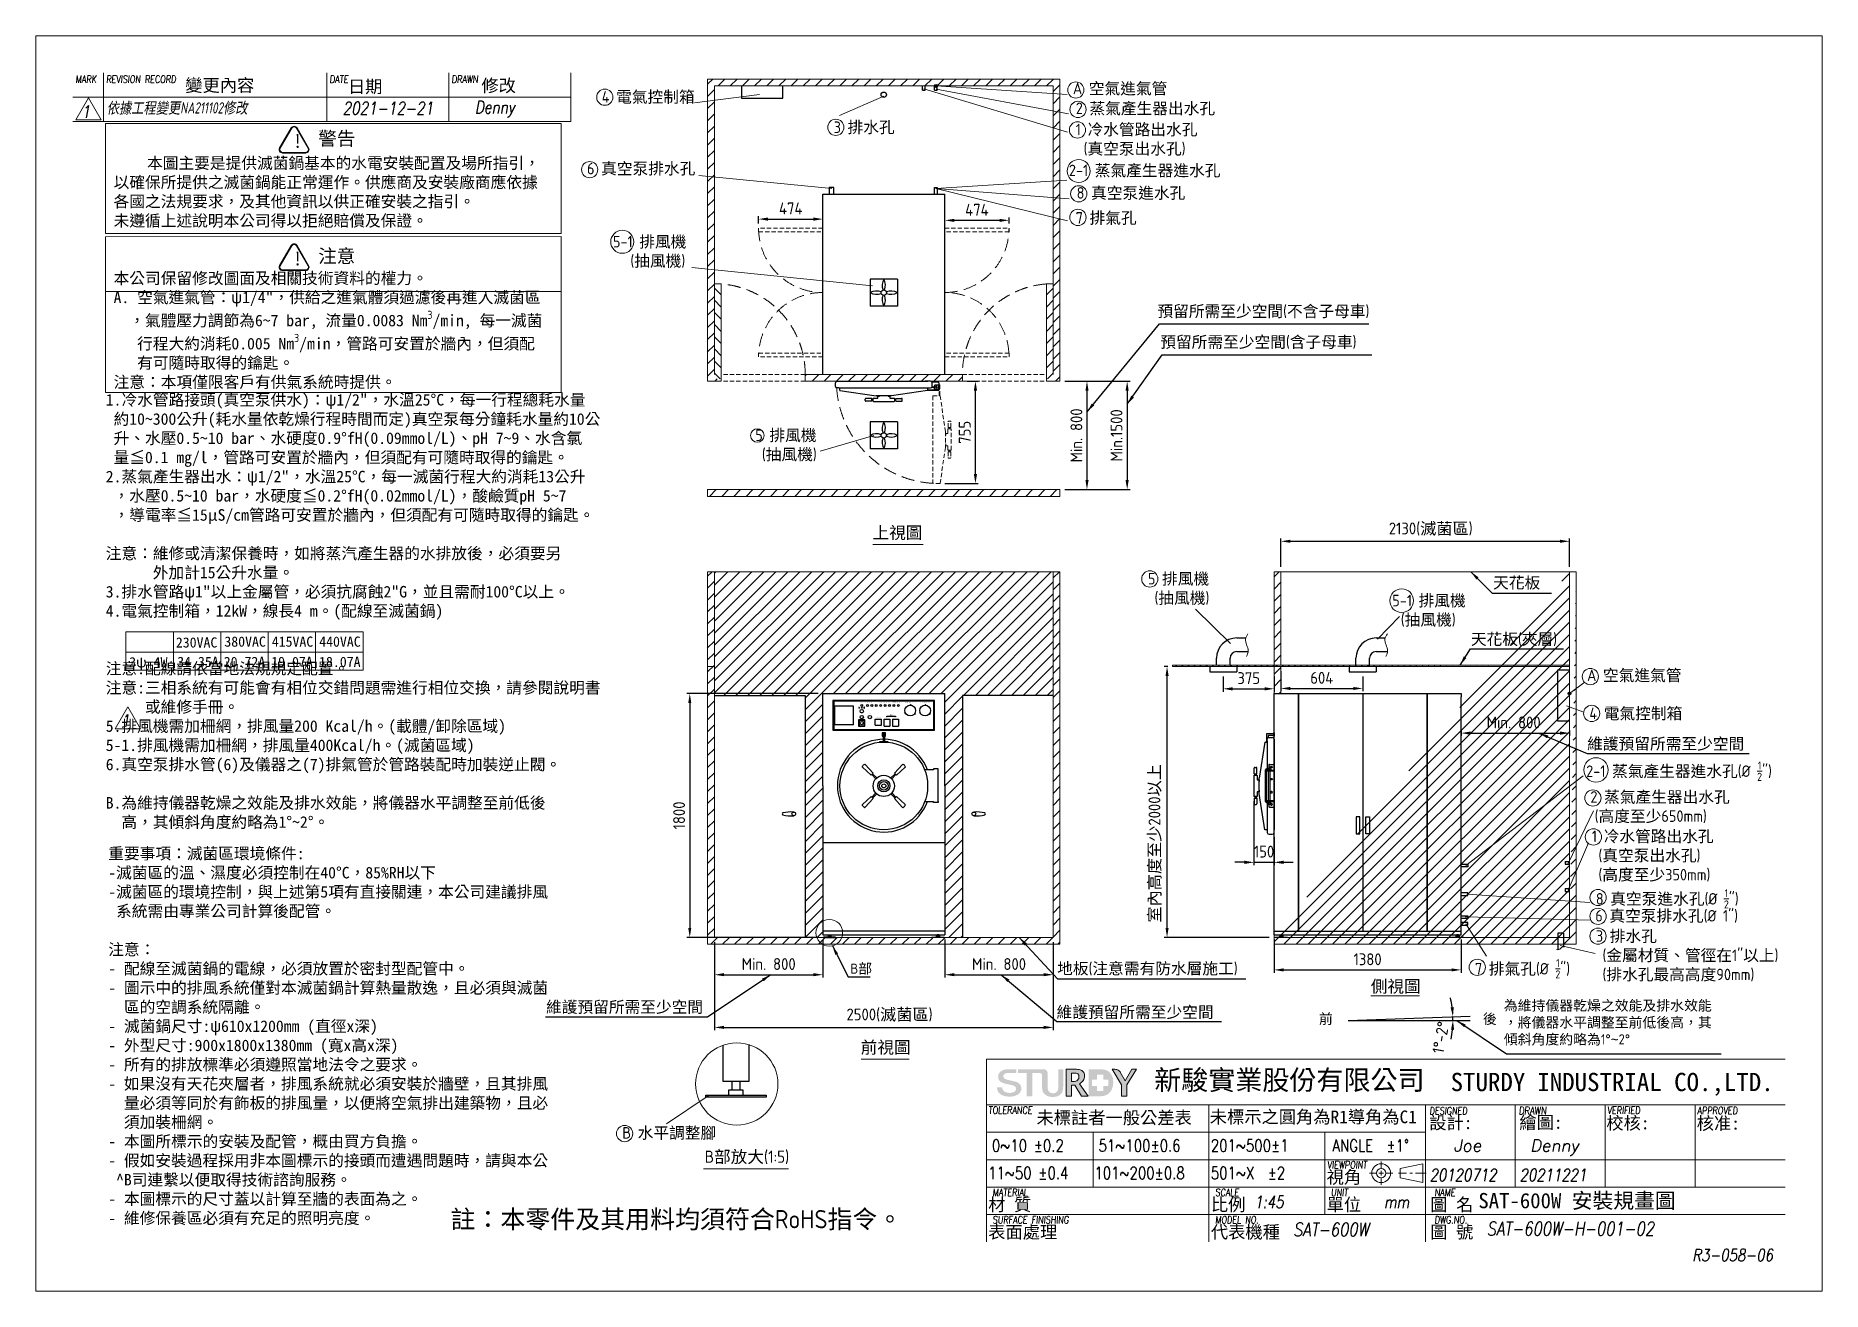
# Model space of a CAD drawing. Header units: millimetres. Extents: x -193487 to -180302, y -20872 to -11602.
import ezdxf
from ezdxf.enums import TextEntityAlignment as Align

# ---------------------------------------------------------------- set-up
doc = ezdxf.new("R2010")
doc.units = ezdxf.units.MM
doc.header["$MEASUREMENT"] = 0
doc.linetypes.add('HIDDEN', pattern=[9.525, 6.35, -3.175])
doc.layers.get('0').update_dxf_attribs({"lineweight": 25})
for name, color, linetype, lineweight in [('D', 3, 'Continuous', 13), ('F', 7, 'Continuous', 15), ('H', 2, 'HIDDEN', 15), ('S', 4, 'Continuous', 15), ('T', 4, 'Continuous', 15)]:
    doc.layers.add(name, color=color, linetype=linetype, lineweight=lineweight)
doc.styles.add('2', font='ARIAL.TTF')
doc.styles.get("Standard").update_dxf_attribs({"font": 'KAIU.TTF'})
doc.styles.add('STU25', font='isocp2.shx')
doc.styles.add('Text', font='romans.shx', dxfattribs={"width": 0.8, "oblique": 10})
doc.dimstyles.new('STU25', dxfattribs={"dimscale": 35, "dimtxt": 2.5, "dimasz": 2, "dimexe": 0.6, "dimexo": 1, "dimgap": 1, "dimtad": 1, "dimdsep": 46, "dimtxsty": 'STU25', "dimcen": 2, "dimazin": 2, "dimtfac": 1, "dimtmove": 0, "dimatfit": 3, "dimfxl": 0, "dimtolj": 1, "dimtzin": 0, "dimarcsym": 0})
doc.dimstyles.new('STU25$7', dxfattribs={"dimscale": 35, "dimtxt": 2.5, "dimasz": 2, "dimexe": 1.25, "dimexo": 0.625, "dimgap": 1, "dimtad": 0, "dimdec": 4, "dimdsep": 46, "dimtxsty": 'STU25', "dimcen": 2.5, "dimazin": 2, "dimtfac": 1, "dimtdec": 4, "dimtmove": 0, "dimatfit": 3, "dimfxl": 0, "dimtolj": 1, "dimtzin": 0, "dimarcsym": 0})
pattern_1 = [(45, (46865.5, 1256.92), (-44.90128, 44.90128), [])]
pattern_2 = [(45, (45532.674, 1994.97), (-44.90128, 44.90128), [])]

msp = doc.modelspace()

# ---------------------------------------------------------------- texts
at = {"lineweight": -3}
for s, p in [('變更內容', (-192383.842, -12014.845)), ('日期', (-191183.681, -12023.745)), ('修改', (-190198.203, -12016.625))]:
    msp.add_text(s, height=93.4085, dxfattribs=at).set_placement(p)
at = {"style": '2'}
for s, width, p in [('STAND  BY', 1.05, (-187391.275, -16611.131)), ('POWER', 1.05, (-187391.275, -16527.897)), ('ADD WATER', 1.05, (-187348.775, -16527.904)), ('START', 1.05, (-187331.275, -16611.02)), ('HEAT', 1.05, (-187316.275, -16527.891)), ('VACUUM', 1.05, (-187283.775, -16527.771)), ('STERI.', 1.05, (-187251.275, -16527.904)), ('EXHAUST', 1.05, (-187218.775, -16527.872)), ('DRY', 1.05, (-187186.275, -16527.896)), ('VACUUM', 1.2, (-187153.769, -16521.333)), ('RELEASE', 1.1, (-187153.775, -16527.919)), ('COMPLETE', 1.05, (-187121.275, -16527.906)), ('CHAMBER  PRESSURE  GAUGE', 1.05, (-187033.275, -16527.906)), ('JACKET  PRESSURE  GAUGE', 1.05, (-186923.275, -16527.839)), ('TEMP. CONTROL', 1.05, (-187268.275, -16638.348)), ('STERI.', 1.05, (-187205.177, -16638.047)), ('TIMER', 1.05, (-187173.525, -16620.365)), ('DRY', 1.05, (-187142.275, -16638.047))]:
    msp.add_text(s, height=3.5, dxfattribs=dict(at, width=width)).set_placement(p, align=Align.BOTTOM_CENTER)
at = {"style": '2', "width": 1.05}
msp.add_text('EMERGENCY', height=3.5, dxfattribs=at).set_placement((-187391.304, -16704.882), align=Align.TOP_CENTER)
at = {"insert": (-190426.159, -20272.206), "char_height": 135.00867, "attachment_point": 1, "style": 'STU25'}
msp.add_mtext('{\\f標楷體|b0|i0|c136|p65;註：本零件及其用料均須符合}RoHS{\\f標楷體|b0|i0|c136|p65;指令。}', dxfattribs=at)
at = {"layer": 'D', "color": 4}
msp.add_text('SAT-600W 安裝規畫圖', height=112.5, dxfattribs=at).set_placement((-182840.282, -20259.005))
at = {"layer": 'D', "attachment_point": 1}
for s, insert, char_height in [('{\\Fisocp2.shx;\\C3;4 \\f標楷體|b0|i0|c136|p65;電氣控制箱}', (-189309.93, -12010.95), 85), ('{\\Fisocp2.shx;\\C3;A \\f標楷體|b0|i0|c136|p65;空氣進氣管}', (-185832.764, -11949.048), 85), ('{\\Fisocp3.shx;\\C3;2 \\f標楷體|b0|i0|c136|p65;蒸氣產生器出水孔}', (-185811.525, -12095.917), 85), ('{\\Fisocp2.shx;\\C3;3 \\f標楷體|b0|i0|c136|p65;排水孔}', (-187598.171, -12235.142), 85), ('{\\Fisocp2.shx;\\C3;1 \\f標楷體|b0|i0|c136|p65;冷水管路出水孔\\P \\Fisocp2.shx;(\\f標楷體|b0|i0|c136|p65;真空泵出水孔\\Fisocp2.shx;)}', (-185811.803, -12251.876), 85), ('{\\Fisocp2.shx;\\C3;6 \\f標楷體|b0|i0|c136|p65;真空泵排水孔}', (-189418.533, -12540.235), 85), ('{\\Fisocp2.shx;\\C3;2-1 \\f標楷體|b0|i0|c136|p65;蒸氣產生器進水孔}', (-185862.187, -12553.988), 85), ('{\\Fisocp2.shx;\\C3;8 \\f標楷體|b0|i0|c136|p65;真空泵進水孔}', (-185804.989, -12720.189), 85), ('{\\Fisocp2.shx;\\C3;7 \\f標楷體|b0|i0|c136|p65;排氣孔}', (-185811.94, -12904.359), 85), ('{\\Fisocp2.shx;\\C3;5-1 \\f標楷體|b0|i0|c136|p65;排風機\\P\\Fisocp2.shx;  \\f???|b0|i0|c0|p65; \\Fisocp2.shx;(\\f標楷體|b0|i0|c136|p65;抽風機\\Fisocp2.shx;)}', (-189227.275, -13079.979), 85), ('{\\C3;預留所需至少空間\\Fisocp2.shx;(\\f標楷體|b0|i0|c136|p65;不含子母車\\Fisocp2.shx;)}', (-185208.754, -13593.374), 85), ('{\\C3;預留所需至少空間\\Fisocp2.shx;(\\f標楷體|b0|i0|c136|p65;含子母車\\Fisocp2.shx;)}', (-185188.036, -13820.481), 85), ('{\\Fisocp2.shx;\\C3;5 \\f標楷體|b0|i0|c136|p65;排風機\\P\\Fisocp2.shx; (\\f標楷體|b0|i0|c136|p65;抽風機\\Fisocp2.shx;)}', (-188176.791, -14508.83), 85), ('{\\C11;上視圖}', (-187311.864, -15226.023), 90), ('{\\Fisocp2.shx;\\C3;5 \\f標楷體|b0|i0|c136|p65;排風機\\P\\Fisocp2.shx; (\\f標楷體|b0|i0|c136|p65;抽風機\\Fisocp2.shx;)}', (-185279.164, -15568.556), 85), ('{\\C3;天花板 }', (-182731.346, -15597.755), 85), ('{\\Fisocp2.shx;\\C3;5-1 \\f標楷體|b0|i0|c136|p65;排風機\\P\\f???|b0|i0|c0|p65;  \\Fisocp2.shx;(\\f標楷體|b0|i0|c136|p65;抽風機\\Fisocp2.shx;)}', (-183475.843, -15729.668), 85), ('{\\C3;天花板\\Fisocp2.shx;(\\f標楷體|b0|i0|c136|p65;夾層\\Fisocp2.shx;)}', (-182895.973, -16014.362), 85), ('{\\Fisocp2.shx;\\C3;A \\f標楷體|b0|i0|c136|p65;空氣進氣管}', (-182037.967, -16281.346), 85), ('{\\Fisocp2.shx;\\C3;4 \\f標楷體|b0|i0|c136|p65;電氣控制箱}', (-182020.888, -16563.108), 85), ('{\\C3;維護預留所需至少空間}', (-182037.462, -16786.765), 85), ('{\\Fisocp2.shx;2 }蒸氣產生器出水孔\\P{\\f???|b0|i0|c136|p17; \\Fisocp2.shx;(}高度至少{\\Fisocp2.shx;650mm)}', (-182013.428, -17179.681), 85), ('{\\Fisocp2.shx;\\C3;1 \\f標楷體|b0|i0|c136|p65;冷水管路出水孔\\P\\Fisocp2.shx; (\\f標楷體|b0|i0|c136|p65;真空泵出水孔\\Fisocp2.shx;)\\P (\\f標楷體|b0|i0|c136|p65;高度至少\\Fisocp2.shx;350mm)}', (-182002.603, -17470.109), 85), ('\\A1;{\\Fisocp2.shx;8 }真空泵進水孔{\\Fisocp2.shx;(%%c \\H0.7x;\\S1/2;\\H1.429x;")}', (-181973.214, -17903.05), 85), ('{\\Fisocp2.shx;6 }真空泵排水孔{\\Fisocp2.shx;(%%c 1")}', (-181977.559, -18057.226), 85), ('{\\Fisocp2.shx;\\C3;3 \\f標楷體|b0|i0|c136|p65;排水孔\\P\\Fisocp2.shx; (\\f標楷體|b0|i0|c136|p65;金屬材質、管徑在\\Fisocp2.shx;1"\\f標楷體|b0|i0|c136|p65;以上\\Fisocp2.shx;)\\P (\\f標楷體|b0|i0|c136|p65;排水孔最高高度\\Fisocp2.shx;90mm)}', (-181972.794, -18206.952), 85), ('{\\Fisocp2.shx;\\C3;B\\f標楷體|b0|i0|c136|p65;部}', (-187474.307, -18452.205), 75), ('{\\C3;地板\\Fisocp2.shx;(\\f標楷體|b0|i0|c136|p65;注意需有防水層施工\\Fisocp2.shx;)}', (-185949.157, -18446.035), 85), ('\\A1;{\\Fisocp2.shx;7 }排氣孔{\\Fisocp2.shx;(%%c \\H0.7x;\\S1/2;\\H1.429x;")}', (-182865.183, -18419.566), 85), ('{\\C11;側視圖}', (-183634.313, -18575.685), 90), ('{\\C3;維護預留所需至少空間}', (-189721.225, -18730.204), 85), ('{\\C3;為維持儀器乾燥之效能及排水效能\\P，將儀器水平調整至前低後高，其\\P傾斜角度約略為\\Fisocp2.shx;1%%D\\f???|b0|i0|c0|p65;~\\Fisocp2.shx;2%%D}', (-182652.315, -18724.34), 75), ('{\\C3;維護預留所需至少空間}', (-185953.533, -18768.277), 85), ('{\\C11;前視圖}', (-187398.514, -19025.94), 90), ('{\\Fisocp2.shx;\\C3;B \\f標楷體|b0|i0|c136|p65;水平調整腳}', (-189158.307, -19659.846), 85), ('{\\Fisocp2.shx;\\C11;B\\f標楷體|b0|i0|c136|p65;部放大\\Fisocp2.shx;(1:5)}', (-188549.67, -19833.607), 90)]:
    msp.add_mtext(s, dxfattribs=dict(at, insert=insert, char_height=char_height))
at = {"layer": 'D', "color": 11, "attachment_point": 1, "style": 'STU25'}
for s, insert, char_height in [('{\\f標楷體|b0|i0|c136|p65;!}', (-191588.344, -12329.967), 100), ('{\\f標楷體|b0|i0|c136|p65;警告}', (-191401.831, -12310.598), 100), ('\\A1;\\P{\\f標楷體|b0|i0|c136|p65;    \\H0.2353x; \\H4.25x;本圖主要是提供滅菌鍋基本的水電安裝配置及場所指引，\\P以確保所提供之滅菌鍋能正常運作。供應商及安裝廠商應依據\\P各國之法規要求，及其他資訊以供正確安裝之指引。\\P未遵循上述說明本公司得以拒絕賠償及保證。\\P\\P\\P本公司保留修改圖面及相關技術資料的權力。\\PA. 空氣進氣管：\\f新細明體|b0|i0|c136|p16;ψ\\f標楷體|b0|i0|c136|p65;1/4"，供給之進氣體須過濾後再進入滅菌區\\P  ，氣體壓力調節為6~7 bar, 流量0.0083 Nm\\Fisocp2.shx;\\H0.7x;\\S3^ ;\\f標楷體|b0|i0|c136|p65;\\H1.429x;/min, 每一滅菌\\P   行程大約消耗0.005 Nm\\Fisocp2.shx;\\H0.7x;\\S3^ ;\\f標楷體|b0|i0|c136|p65;\\H1.429x;/min，管路可安置於牆內，但須配\\P   有可隨時取得的鑰匙。\\P注意：本項僅限客戶有供氣系統時提供。}', (-192912.587, -12357.894), 85), ('{\\f標楷體|b0|i0|c136|p65;注意}', (-191401.831, -13178.324), 100), ('{\\f標楷體|b0|i0|c136|p65;!}', (-191588.344, -13197.692), 100), ('{\\f標楷體|b0|i0|c136|p65;1.冷水管路接頭(真空泵供水)：\\f新細明體|b0|i0|c136|p16;ψ\\f標楷體|b0|i0|c136|p65;1/2"，水溫25%%DC，每一行程總耗水量\\P 約10~300公升(耗水量依乾燥行程時間而定)真空泵每分鐘耗水量約10公\\P 升、水壓0.5~10 bar、水硬度0.9%%DfH(0.09mmol/L)、pH 7~9、水含氯\\P 量≦0.1 mg/l，管路可安置於牆內，但須配有可隨時取得的鑰匙。\\P2.蒸氣產生器出水：\\f新細明體|b0|i0|c136|p16;ψ\\f標楷體|b0|i0|c136|p65;1/2"，水溫25%%DC，每一滅菌行程大約消耗13公升\\P ，水壓0.5~10 bar，水硬度≦0.2%%DfH(0.02mmol/L)，酸鹼質pH 5~7\\P ，導電率≦15μS/cm管路可安置於牆內，但須配有可隨時取得的鑰匙。\\P\\P注意：維修或清潔保養時，如將蒸汽產生器的水排放後，必須要另\\P      外加計15公升水量。\\P3.排水管路\\f新細明體|b0|i0|c136|p16;ψ\\f標楷體|b0|i0|c136|p65;1"以上金屬管，必須抗腐蝕2"G，並且需耐100%%DC以上。 \\P4.電氣控制箱，12kW，線長4 m。(配線至滅菌鍋) \\P\\P\\P注意:配線請依當地法規規定配置。\\P\\fDFKai-SB|b0|i0|c136|p65;注意:三相系統有可能會有相位交錯問題需進行相位交換，請參閱說明書\\P     或維修手冊。\\P\\f標楷體|b0|i0|c136|p65;5.排風機需加柵網，排風量200 Kcal/h。(載體/卸除區域)\\P5-1.排風機需加柵網，排風量400Kcal/h。(滅菌區域)\\P6.真空泵排水管(6)及儀器之(7)排氣管於管路裝配時加裝逆止閥。\\P\\PB.為維持儀器乾燥之效能及排水效能，將儀器水平調整至前低後\\P  高，其傾斜角度約略為1%%D~2%%D。}', (-192970.529, -14247.571), 85), ('{\\f標楷體|b0|i0|c136|p65;230VAC}', (-192453.073, -16044.15), 75), ('{\\f標楷體|b0|i0|c136|p65;380VAC}', (-192095.19, -16037.964), 75), ('{\\f標楷體|b0|i0|c136|p65;415VAC}', (-191745.19, -16037.964), 75), ('{\\f標楷體|b0|i0|c136|p65;440VAC}', (-191395.19, -16037.964), 75), ('{\\f標楷體|b0|i0|c136|p65;3ψ 4W}', (-192797.508, -16190.188), 75), ('{\\f標楷體|b0|i0|c136|p65;34.35A}', (-192442.821, -16187.519), 75), ('{\\f標楷體|b0|i0|c136|p65;20.72A}', (-192099.505, -16187.519), 75), ('{\\f標楷體|b0|i0|c136|p65;19.07A}', (-191748.959, -16187.519), 75), ('{\\f標楷體|b0|i0|c136|p65;18.07A}', (-191396.077, -16187.519), 75), ('{\\f標楷體|b0|i0|c136|p65;重要事項：滅菌區環境條件:\\P-滅菌區的溫、濕度必須控制在40%%DC，85%RH以下\\P-滅菌區的環境控制，與上述第5項有直接關連，本公司建議排風\\P 系統需由專業公司計算後配管。\\P\\P注意：\\P- 配線至滅菌鍋的電線，必須放置於密封型配管中。\\P- 圖示中的排風系統僅對本滅菌鍋計算熱量散逸，且必須與滅菌\\P  區的空調系統隔離。\\P- 滅菌鍋尺寸:\\f新細明體|b0|i0|c136|p16;ψ\\f標楷體|b0|i0|c136|p65;610x1200mm (直徑x深)\\P- 外型尺寸:900x1800x1380mm (寬x高x深)\\P- 所有的排放標準必須遵照當地法令之要求。\\P- 如果沒有天花夾層者，排風系統就必須安裝於牆壁，且其排風\\P  量必須等同於有飾板的排風量，以便將空氣排出建築物，且必\\P  須加裝柵網。\\P- 本圖所標示的安裝及配管，概由買方負擔。\\P- 假如安裝過程採用非本圖標示的接頭而遭遇問題時，請與本公\\P ^B司連繫以便取得技術諮詢服務。\\P- 本圖標示的尺寸蓋以計算至牆的表面為之。\\P- 維修保養區必須有充足的照明亮度。}', (-192951.932, -17596.917), 85)]:
    msp.add_mtext(s, dxfattribs=dict(at, insert=insert, char_height=char_height))
at = {"layer": 'D', "insert": (-182044.453, -16960.56), "char_height": 85, "attachment_point": 1, "style": 'STU25'}
msp.add_mtext('\\A1;2-1 {\\f標楷體|b0|i0|c136|p65;蒸氣產生器進水孔}(%%c {\\H0.7x;\\S1/2;}")', dxfattribs=at)
at = {"layer": 'D', "char_height": 75, "width": 218.181, "attachment_point": 1}
for s, insert in [(' 前', (-184067.653, -18822.789)), ('{\\Fisocp2.shx; }後', (-182849.778, -18823.24))]:
    msp.add_mtext(s, dxfattribs=dict(at, insert=insert))
at = {"layer": 'F', "color": 1, "lineweight": 15, "style": 'Text', "oblique": 5, "width": 0.8}
for s, p in [('MARK', (-193193.275, -11950.361)), ('REVISION RECORD', (-192968.275, -11950.361)), ('DATE', (-191318.125, -11950.361)), ('DRAWN', (-190418.125, -11950.361))]:
    msp.add_text(s, height=54, dxfattribs=at).set_placement(p)
at = {"layer": 'T', "lineweight": 20, "style": 'Text', "oblique": 10, "width": 0.8}
for s, height, p in [('1', 90, (-193147.898, -12207.188)), ('2021-12-21', 92, (-191222.418, -12183.413)), ('Denny', 92, (-190246.161, -12175.15)), ('1', 90, (-192856.307, -16702.981)), ('20120712', 90, (-183200.025, -20058.789)), ('20211221', 90, (-182536.275, -20058.789)), ('1:45', 90, (-184493.678, -20257.667)), ('mm', 90, (-183537.061, -20257.412)), ('SAT-600W', 99, (-184206.718, -20465.269)), ('SAT-600W-H-001-02', 99, (-182778.939, -20458.975))]:
    msp.add_text(s, height=height, dxfattribs=at).set_placement(p)
at = {"layer": 'T', "lineweight": 20, "style": 'Text', "oblique": 10}
for s, p in [('Joe', (-183022.706, -19840.877)), ('Denny', (-182457.651, -19840.877))]:
    msp.add_text(s, height=90, dxfattribs=at).set_placement(p)
at = {"layer": 'T', "linetype": 'Continuous', "lineweight": 20, "attachment_point": 1, "style": 'Text'}
for s, insert, char_height in [('{\\fDFKai-SB|b0|i0|c136|p65;依據工程變更\\Fisocp2.shx|c136;NA211102\\fDFKai-SB|b0|i0|c136|p65;修改}', (-192962.652, -12093.529), 82.79908), ('{R3-058-06}', (-181261.367, -20560.016), 90)]:
    msp.add_mtext(s, dxfattribs=dict(at, insert=insert, char_height=char_height))

# ---------------------------------------------------------------- blocks, each defined once
blk = doc.blocks.new('*D1')
at = {"layer": 'D', "color": 0, "lineweight": -2}
for start, end in [(7.1806, 12.3613), (0, 2), (349.6387, 354.8194)]:
    blk.add_arc((-183802, -18872), 774, start, end, dxfattribs=at)
at = {"layer": 'D', "color": 0}
for points in [[(-183045, -18776), (-183022, -18774), (-183028, -18845)], [(-183019, -18942), (-183042, -18941), (-183028, -18872)]]:
    blk.add_solid(points, dxfattribs=at)
at = {"layer": 'Defpoints', "color": 0}
for p in [(-183028, -18854), (-182902, -18840), (-183802, -18872), (-183802, -18872), (-182901, -18872)]:
    blk.add_point(p, dxfattribs=at)
at = {"layer": 'D', "color": 0, "insert": (-183118, -18998), "char_height": 87.5, "attachment_point": 5, "rotation": 79.526, "style": 'STU25'}
blk.add_mtext('1%%D-2%%D', dxfattribs=at)
blk = doc.blocks.new('*D2')
at = {"layer": 'D', "color": 0, "lineweight": -2}
for p, q in [((-184298, -16294), (-184298, -16442)), ((-183694, -16334), (-183694, -16442)), ((-184228, -16421), (-183764, -16421))]:
    blk.add_line(p, q, dxfattribs=at)
at = {"layer": 'D', "color": 0}
for points in [[(-184228, -16410), (-184228, -16433), (-184298, -16421)], [(-183764, -16433), (-183764, -16410), (-183694, -16421)]]:
    blk.add_solid(points, dxfattribs=at)
at = {"layer": 'Defpoints', "color": 0}
for p in [(-184298, -16259), (-183694, -16299), (-183694, -16421)]:
    blk.add_point(p, dxfattribs=at)
at = {"layer": 'D', "color": 0, "insert": (-183996, -16343), "char_height": 87.5, "attachment_point": 5, "style": 'STU25'}
blk.add_mtext('\\A1;604', dxfattribs=at)
blk = doc.blocks.new('*D3')
at = {"layer": 'D', "color": 0, "lineweight": -2}
for p, q in [((-188478, -18294), (-188478, -18945)), ((-185978, -18294), (-185978, -18945)), ((-188408, -18924), (-186048, -18924))]:
    blk.add_line(p, q, dxfattribs=at)
at = {"layer": 'D', "color": 0}
for points in [[(-188408, -18912), (-188408, -18935), (-188478, -18924)], [(-186048, -18935), (-186048, -18912), (-185978, -18924)]]:
    blk.add_solid(points, dxfattribs=at)
at = {"layer": 'Defpoints', "color": 0}
for p in [(-188478, -18259), (-185978, -18259), (-185978, -18924)]:
    blk.add_point(p, dxfattribs=at)
at = {"layer": 'D', "color": 0, "insert": (-187186, -18833), "char_height": 87.5, "attachment_point": 5, "style": 'STU25'}
blk.add_mtext('\\A1;2500({\\f標楷體|b0|i0|c136|p65;滅菌區})', dxfattribs=at)
blk = doc.blocks.new('*D4')
at = {"layer": 'D', "color": 0, "lineweight": -2}
for p, q in [((-185133, -16259), (-185159, -16259)), ((-185138, -18189), (-185138, -16329)), ((-184383, -18259), (-185159, -18259))]:
    blk.add_line(p, q, dxfattribs=at)
at = {"layer": 'D', "color": 0}
for points in [[(-185126, -16329), (-185149, -16329), (-185138, -16259)], [(-185149, -18189), (-185126, -18189), (-185138, -18259)]]:
    blk.add_solid(points, dxfattribs=at)
at = {"layer": 'Defpoints', "color": 0}
for p in [(-185138, -16259), (-185098, -16259), (-184348, -18259)]:
    blk.add_point(p, dxfattribs=at)
at = {"layer": 'D', "color": 0, "insert": (-185226, -17565), "char_height": 87.5, "attachment_point": 5, "rotation": 90, "style": 'STU25'}
blk.add_mtext('\\A1;{\\f標楷體|b0|i0|c136|p65;室內高度至少}2000{\\f標楷體|b0|i0|c136|p65;以上}', dxfattribs=at)
blk = doc.blocks.new('*D5')
at = {"layer": 'D', "color": 0, "lineweight": -2}
for p, q in [((-188478, -18294), (-188478, -18556)), ((-187678, -18274), (-187678, -18556)), ((-188408, -18535), (-187748, -18535))]:
    blk.add_line(p, q, dxfattribs=at)
at = {"layer": 'D', "color": 0}
for points in [[(-188408, -18523), (-188408, -18546), (-188478, -18535)], [(-187748, -18546), (-187748, -18523), (-187678, -18535)]]:
    blk.add_solid(points, dxfattribs=at)
at = {"layer": 'Defpoints', "color": 0}
for p in [(-188478, -18259), (-187678, -18239), (-187678, -18535)]:
    blk.add_point(p, dxfattribs=at)
at = {"layer": 'D', "color": 0, "insert": (-188078, -18456), "char_height": 87.5, "attachment_point": 5, "style": 'STU25'}
blk.add_mtext('\\A1;Min. 800', dxfattribs=at)
blk = doc.blocks.new('*D6')
at = {"layer": 'D', "color": 0, "lineweight": -2}
for p, q in [((-186778, -18274), (-186778, -18556)), ((-185978, -18294), (-185978, -18556)), ((-186708, -18535), (-186048, -18535))]:
    blk.add_line(p, q, dxfattribs=at)
at = {"layer": 'D', "color": 0}
for points in [[(-186708, -18523), (-186708, -18546), (-186778, -18535)], [(-186048, -18546), (-186048, -18523), (-185978, -18535)]]:
    blk.add_solid(points, dxfattribs=at)
at = {"layer": 'Defpoints', "color": 0}
for p in [(-186778, -18239), (-185978, -18259), (-185978, -18535)]:
    blk.add_point(p, dxfattribs=at)
at = {"layer": 'D', "color": 0, "insert": (-186378, -18456), "char_height": 87.5, "attachment_point": 5, "style": 'STU25'}
blk.add_mtext('\\A1;Min. 800', dxfattribs=at)
blk = doc.blocks.new('*D7')
at = {"layer": 'D', "color": 0, "lineweight": -2}
for p, q in [((-187713, -16459), (-188681, -16459)), ((-188660, -16529), (-188660, -18189)), ((-187708, -18259), (-188681, -18259))]:
    blk.add_line(p, q, dxfattribs=at)
at = {"layer": 'D', "color": 0}
for points in [[(-188649, -16529), (-188672, -16529), (-188660, -16459)], [(-188672, -18189), (-188649, -18189), (-188660, -18259)]]:
    blk.add_solid(points, dxfattribs=at)
at = {"layer": 'Defpoints', "color": 0}
for p in [(-187678, -16459), (-188660, -18259), (-187673, -18259)]:
    blk.add_point(p, dxfattribs=at)
at = {"layer": 'D', "color": 0, "insert": (-188739, -17359), "char_height": 87.5, "attachment_point": 5, "rotation": 90, "style": 'STU25'}
blk.add_mtext('\\A1;1800', dxfattribs=at)
blk = doc.blocks.new('*D8')
at = {"layer": 'D', "color": 0, "lineweight": -2}
for p, q in [((-182968, -16731), (-182968, -16772)), ((-182168, -16731), (-182168, -16772)), ((-182898, -16751), (-182238, -16751))]:
    blk.add_line(p, q, dxfattribs=at)
at = {"layer": 'D', "color": 0}
for points in [[(-182898, -16739), (-182898, -16763), (-182968, -16751)], [(-182238, -16763), (-182238, -16739), (-182168, -16751)]]:
    blk.add_solid(points, dxfattribs=at)
at = {"layer": 'Defpoints', "color": 0}
for p in [(-182968, -16696), (-182168, -16696), (-182168, -16751)]:
    blk.add_point(p, dxfattribs=at)
at = {"layer": 'D', "color": 0, "insert": (-182580, -16672), "char_height": 87.5, "attachment_point": 5, "style": 'STU25'}
blk.add_mtext('\\A1;{\\Fisocp2.shx;Min. 800}', dxfattribs=at)
blk = doc.blocks.new('*D9')
at = {"layer": 'D', "color": 0, "lineweight": -2}
for p, q in [((-184298, -15524), (-184298, -15314)), ((-184228, -15335), (-182238, -15335)), ((-182168, -15524), (-182168, -15314))]:
    blk.add_line(p, q, dxfattribs=at)
at = {"layer": 'D', "color": 0}
for points in [[(-184228, -15323), (-184228, -15346), (-184298, -15335)], [(-182238, -15346), (-182238, -15323), (-182168, -15335)]]:
    blk.add_solid(points, dxfattribs=at)
at = {"layer": 'Defpoints', "color": 0}
for p in [(-182168, -15335), (-184298, -15559), (-182168, -15559)]:
    blk.add_point(p, dxfattribs=at)
at = {"layer": 'D', "color": 0, "insert": (-183192, -15245), "char_height": 87.5, "attachment_point": 5, "style": 'STU25'}
blk.add_mtext('\\A1;2130({\\f標楷體|b0|i0|c136|p65;滅菌區})', dxfattribs=at)
blk = doc.blocks.new('*D12')
at = {"layer": 'D', "color": 0, "lineweight": -2}
for p, q in [((-186778, -13014), (-186778, -12944)), ((-186708, -12965), (-186374, -12965)), ((-186304, -12989), (-186304, -12944))]:
    blk.add_line(p, q, dxfattribs=at)
at = {"layer": 'D', "color": 0}
for points in [[(-186708, -12954), (-186708, -12977), (-186778, -12965)], [(-186374, -12977), (-186374, -12954), (-186304, -12965)]]:
    blk.add_solid(points, dxfattribs=at)
at = {"layer": 'Defpoints', "color": 0}
for p in [(-186778, -13049), (-186304, -12965), (-186304, -13024)]:
    blk.add_point(p, dxfattribs=at)
at = {"layer": 'D', "color": 0, "insert": (-186541, -12887), "char_height": 87.5, "attachment_point": 5, "style": 'STU25'}
blk.add_mtext('\\A1;474', dxfattribs=at)
blk = doc.blocks.new('*D13')
at = {"layer": 'D', "color": 0, "lineweight": -2}
for p, q in [((-188152, -12989), (-188152, -12935)), ((-188082, -12956), (-187748, -12956)), ((-187678, -12989), (-187678, -12935))]:
    blk.add_line(p, q, dxfattribs=at)
at = {"layer": 'D', "color": 0}
for points in [[(-188082, -12944), (-188082, -12968), (-188152, -12956)], [(-187748, -12968), (-187748, -12944), (-187678, -12956)]]:
    blk.add_solid(points, dxfattribs=at)
at = {"layer": 'Defpoints', "color": 0}
for p in [(-188152, -13024), (-187678, -12956), (-187678, -13024)]:
    blk.add_point(p, dxfattribs=at)
at = {"layer": 'D', "color": 0, "insert": (-187915, -12877), "char_height": 87.5, "attachment_point": 5, "style": 'STU25'}
blk.add_mtext('\\A1;474', dxfattribs=at)
blk = doc.blocks.new('*D14')
at = {"layer": 'D', "color": 0, "lineweight": -2}
for p, q in [((-186612, -14153), (-186531, -14153)), ((-186552, -14838), (-186552, -14223)), ((-186778, -14908), (-186531, -14908))]:
    blk.add_line(p, q, dxfattribs=at)
at = {"layer": 'D', "color": 0}
for points in [[(-186540, -14223), (-186564, -14223), (-186552, -14153)], [(-186564, -14838), (-186540, -14838), (-186552, -14908)]]:
    blk.add_solid(points, dxfattribs=at)
at = {"layer": 'Defpoints', "color": 0}
for p in [(-186647, -14153), (-186552, -14153), (-186813, -14908)]:
    blk.add_point(p, dxfattribs=at)
at = {"layer": 'D', "color": 0, "insert": (-186631, -14530), "char_height": 87.5, "attachment_point": 5, "rotation": 90, "style": 'STU25'}
blk.add_mtext('\\A1;{\\Fisocp2.shx;755}', dxfattribs=at)
blk = doc.blocks.new('*D15')
at = {"layer": 'D', "color": 0, "lineweight": -2}
for p, q in [((-184348, -18274), (-184348, -18520)), ((-182968, -18274), (-182968, -18520)), ((-184278, -18499), (-183038, -18499))]:
    blk.add_line(p, q, dxfattribs=at)
at = {"layer": 'D', "color": 0}
for points in [[(-184278, -18488), (-184278, -18511), (-184348, -18499)], [(-183038, -18511), (-183038, -18488), (-182968, -18499)]]:
    blk.add_solid(points, dxfattribs=at)
at = {"layer": 'Defpoints', "color": 0}
for p in [(-184348, -18239), (-182968, -18239), (-182968, -18499)]:
    blk.add_point(p, dxfattribs=at)
at = {"layer": 'D', "color": 0, "insert": (-183658, -18421), "char_height": 87.5, "attachment_point": 5, "style": 'STU25'}
blk.add_mtext('\\A1;1380', dxfattribs=at)
blk = doc.blocks.new('*D16')
at = {"layer": 'D', "color": 0, "lineweight": -2}
for p, q in [((-184497, -17253), (-184497, -17726)), ((-184348, -17520), (-184348, -17726)), ((-184567, -17705), (-184637, -17705)), ((-184497, -17705), (-184348, -17705)), ((-184278, -17705), (-184208, -17705))]:
    blk.add_line(p, q, dxfattribs=at)
at = {"layer": 'D', "color": 0}
for points in [[(-184567, -17717), (-184567, -17693), (-184497, -17705)], [(-184278, -17693), (-184278, -17717), (-184348, -17705)]]:
    blk.add_solid(points, dxfattribs=at)
at = {"layer": 'Defpoints', "color": 0}
for p in [(-184497, -17218), (-184348, -17485), (-184348, -17705)]:
    blk.add_point(p, dxfattribs=at)
at = {"layer": 'D', "color": 0, "insert": (-184422, -17626), "char_height": 87.5, "attachment_point": 5, "style": 'STU25'}
blk.add_mtext('\\A1;{\\Fisocp2.shx;150}', dxfattribs=at)
blk = doc.blocks.new('*D17')
at = {"layer": 'D', "color": 0, "lineweight": -2}
for p, q in [((-185893, -14153), (-185708, -14153)), ((-185729, -14223), (-185729, -14883)), ((-185893, -14953), (-185708, -14953))]:
    blk.add_line(p, q, dxfattribs=at)
at = {"layer": 'D', "color": 0}
for points in [[(-185717, -14223), (-185740, -14223), (-185729, -14153)], [(-185740, -14883), (-185717, -14883), (-185729, -14953)]]:
    blk.add_solid(points, dxfattribs=at)
at = {"layer": 'Defpoints', "color": 0}
for p in [(-185928, -14153), (-185928, -14953), (-185729, -14953)]:
    blk.add_point(p, dxfattribs=at)
at = {"layer": 'D', "color": 0, "insert": (-185807, -14553), "char_height": 87.5, "attachment_point": 5, "rotation": 90, "style": 'STU25'}
blk.add_mtext('\\A1;{\\Fisocp2.shx;Min. 800}', dxfattribs=at)
blk = doc.blocks.new('*D18')
at = {"layer": 'D', "color": 0, "lineweight": -2}
for p, q in [((-185893, -14153), (-185411, -14153)), ((-185432, -14223), (-185432, -14883)), ((-185893, -14953), (-185411, -14953))]:
    blk.add_line(p, q, dxfattribs=at)
at = {"layer": 'D', "color": 0}
for points in [[(-185421, -14223), (-185444, -14223), (-185432, -14153)], [(-185444, -14883), (-185421, -14883), (-185432, -14953)]]:
    blk.add_solid(points, dxfattribs=at)
at = {"layer": 'Defpoints', "color": 0}
for p in [(-185928, -14153), (-185928, -14953), (-185432, -14953)]:
    blk.add_point(p, dxfattribs=at)
at = {"layer": 'D', "color": 0, "insert": (-185511, -14553), "char_height": 87.5, "attachment_point": 5, "rotation": 90, "style": 'STU25'}
blk.add_mtext('\\A1;{\\Fisocp2.shx;Min.1500}', dxfattribs=at)
blk = doc.blocks.new('*D19')
at = {"layer": 'D', "color": 0, "lineweight": -2}
for p, q in [((-184723, -16334), (-184723, -16445)), ((-184348, -16334), (-184348, -16445)), ((-184653, -16424), (-184418, -16424))]:
    blk.add_line(p, q, dxfattribs=at)
at = {"layer": 'D', "color": 0}
for points in [[(-184653, -16412), (-184653, -16436), (-184723, -16424)], [(-184418, -16436), (-184418, -16412), (-184348, -16424)]]:
    blk.add_solid(points, dxfattribs=at)
at = {"layer": 'Defpoints', "color": 0}
for p in [(-184723, -16299), (-184348, -16299), (-184348, -16424)]:
    blk.add_point(p, dxfattribs=at)
at = {"layer": 'D', "color": 0, "insert": (-184535, -16345), "char_height": 87.5, "attachment_point": 5, "style": 'STU25'}
blk.add_mtext('\\A1;375', dxfattribs=at)
blk = doc.blocks.new('新駿LOGO')
at = {"layer": 'F'}
h = blk.add_hatch(color=256, dxfattribs=at)
edge = h.paths.add_edge_path()
edge.add_spline(control_points=[(-529.05, -442.14), (-529.05, -442.31), (-529.02, -442.45), (-528.95, -442.56), (-528.89, -442.68), (-528.8, -442.78), (-528.69, -442.85), (-528.57, -442.93), (-528.44, -442.98), (-528.29, -443.01), (-528.15, -443.05), (-527.99, -443.07), (-527.81, -443.07), (-527.62, -443.07), (-527.47, -443.05), (-527.33, -443.01), (-527.2, -442.97), (-527.09, -442.92), (-527.01, -442.86), (-526.93, -442.8), (-526.87, -442.73), (-526.83, -442.65), (-526.8, -442.57), (-526.78, -442.49), (-526.78, -442.41), (-526.78, -442.25), (-526.82, -442.13), (-526.91, -442.05), (-526.99, -441.97), (-527.08, -441.91), (-527.18, -441.88), (-527.36, -441.83), (-527.56, -441.77), (-527.79, -441.72), (-528.02, -441.67), (-528.3, -441.61), (-528.64, -441.53), (-528.85, -441.48), (-529.02, -441.41), (-529.16, -441.34), (-529.3, -441.26), (-529.41, -441.17), (-529.5, -441.07), (-529.58, -440.98), (-529.64, -440.87), (-529.67, -440.77), (-529.7, -440.66), (-529.72, -440.55), (-529.72, -440.43), (-529.72, -440.22), (-529.67, -440.03), (-529.57, -439.87), (-529.46, -439.71), (-529.33, -439.58), (-529.16, -439.47), (-528.99, -439.37), (-528.85, -439.31), (-528.64, -439.26), (-528.43, -439.21), (-528.13, -439.2), (-527.91, -439.2), (-527.66, -439.2), (-526.73, -439.2), (-526.73, -439.2), (-526.73, -439.2), (-526.73, -439.81), (-526.73, -439.81), (-526.73, -439.81), (-528.14, -439.8), (-528.28, -439.83), (-528.39, -439.85), (-528.48, -439.86), (-528.56, -439.9), (-528.65, -439.94), (-528.72, -440), (-528.78, -440.07), (-528.84, -440.14), (-528.87, -440.23), (-528.87, -440.34), (-528.87, -440.5), (-528.81, -440.62), (-528.7, -440.7), (-528.6, -440.79), (-528.46, -440.85), (-528.28, -440.9), (-528.27, -440.9), (-528.19, -440.92), (-528.07, -440.95), (-527.94, -440.98), (-527.8, -441.01), (-527.65, -441.05), (-527.49, -441.09), (-527.34, -441.12), (-527.19, -441.16), (-527.04, -441.19), (-526.94, -441.21), (-526.87, -441.23), (-526.71, -441.27), (-526.58, -441.34), (-526.46, -441.41), (-526.34, -441.49), (-526.24, -441.58), (-526.16, -441.67), (-526.08, -441.77), (-526.02, -441.88), (-525.98, -441.99), (-525.94, -442.1), (-525.92, -442.22), (-525.92, -442.33), (-525.92, -442.57), (-525.98, -442.78), (-526.09, -442.95), (-526.2, -443.12), (-526.35, -443.26), (-526.53, -443.37), (-526.71, -443.48), (-526.92, -443.55), (-527.15, -443.61), (-527.39, -443.66), (-527.62, -443.68), (-527.87, -443.68), (-528.14, -443.68), (-528.41, -443.65), (-528.65, -443.59), (-528.9, -443.53), (-529.11, -443.44), (-529.3, -443.31), (-529.48, -443.19), (-529.63, -443.03), (-529.74, -442.83), (-529.84, -442.64), (-529.9, -442.41), (-529.91, -442.14), (-529.91, -442.14), (-529.05, -442.14), (-529.05, -442.14)], knot_values=[0, 0, 0, 0, 1, 1, 1, 2, 2, 2, 3, 3, 3, 4, 4, 4, 5, 5, 5, 6, 6, 6, 7, 7, 7, 8, 8, 8, 9, 9, 9, 10, 10, 10, 11, 11, 11, 12, 12, 12, 13, 13, 13, 14, 14, 14, 15, 15, 15, 16, 16, 16, 17, 17, 17, 18, 18, 18, 19, 19, 19, 20, 20, 20, 21, 21, 21, 22, 22, 22, 23, 23, 23, 24, 24, 24, 25, 25, 25, 26, 26, 26, 27, 27, 27, 28, 28, 28, 29, 29, 29, 30, 30, 30, 31, 31, 31, 32, 32, 32, 33, 33, 33, 34, 34, 34, 35, 35, 35, 36, 36, 36, 37, 37, 37, 38, 38, 38, 39, 39, 39, 40, 40, 40, 41, 41, 41, 42, 42, 42, 43, 43, 43, 44, 44, 44, 45, 45, 45, 45], degree=3, periodic=0)
edge = h.paths.add_edge_path()
edge.add_spline(control_points=[(-522.53, -440.14), (-522.54, -440.04), (-522.57, -439.94), (-522.63, -439.9), (-522.77, -439.79), (-522.9, -439.81), (-522.9, -439.81), (-522.9, -439.81), (-523.02, -439.81), (-523.02, -439.81), (-523.02, -439.81), (-524.14, -439.81), (-524.14, -439.81), (-524.14, -439.81), (-524.14, -443.62), (-524.14, -443.62), (-524.14, -443.62), (-525.06, -443.62), (-525.06, -443.62), (-525.06, -443.62), (-525.06, -439.81), (-525.06, -439.81), (-525.06, -439.81), (-526.47, -439.81), (-526.47, -439.81), (-526.47, -439.81), (-526.47, -439.2), (-526.47, -439.2), (-526.47, -439.2), (-522.39, -439.2), (-522.39, -439.2)], knot_values=[5.578051, 5.578051, 5.578051, 5.578051, 6, 6, 6, 7, 7, 7, 8, 8, 8, 9, 9, 9, 10, 10, 10, 11, 11, 11, 12, 12, 12, 13, 13, 13, 14, 14, 14, 15, 15, 15, 15], degree=3, periodic=0)
edge.add_spline(control_points=[(-522.4, -439.2), (-522.31, -439.2), (-522.22, -439.2), (-522.22, -439.2), (-522.22, -439.2), (-521.96, -439.19), (-521.76, -439.41), (-521.58, -439.61), (-521.61, -439.85), (-521.61, -439.85), (-521.61, -439.85), (-521.61, -441.92), (-521.61, -441.92), (-521.61, -442.41), (-521.52, -442.73), (-521.36, -442.89), (-521.19, -443.05), (-520.97, -443.13), (-520.71, -443.13), (-520.45, -443.13), (-520.24, -443.05), (-520.09, -442.89), (-519.93, -442.74), (-519.86, -442.43), (-519.86, -441.98), (-519.86, -441.98), (-519.86, -439.2), (-519.86, -439.2), (-519.86, -439.2), (-519.05, -439.2), (-519.05, -439.2), (-519.05, -439.2), (-519.05, -441.92), (-519.05, -441.92), (-519.05, -442.43), (-519.12, -442.8), (-519.25, -443.02), (-519.38, -443.24), (-519.56, -443.42), (-519.8, -443.54), (-520.05, -443.67), (-520.35, -443.74), (-520.73, -443.74), (-521.09, -443.74), (-521.41, -443.68), (-521.67, -443.56), (-521.93, -443.44), (-522.14, -443.26), (-522.3, -443.03), (-522.45, -442.8), (-522.53, -442.42), (-522.53, -441.91), (-522.53, -441.91), (-522.53, -440.92), (-522.53, -440.14)], knot_values=[0.44538, 0.44538, 0.44538, 0.44538, 1, 1, 1, 2, 2, 2, 3, 3, 3, 4, 4, 4, 5, 5, 5, 6, 6, 6, 7, 7, 7, 8, 8, 8, 9, 9, 9, 10, 10, 10, 11, 11, 11, 12, 12, 12, 13, 13, 13, 14, 14, 14, 15, 15, 15, 16, 16, 16, 17, 17, 17, 17.603917, 17.603917, 17.603917, 17.603917], degree=3, periodic=0)
h = blk.add_hatch(color=256, dxfattribs=at)
edge = h.paths.add_edge_path()
edge.add_spline(control_points=[(-526.47, -439.2), (-526.47, -439.2), (-526.47, -439.81), (-526.47, -439.81)], knot_values=[-14, -14, -14, -14, -13, -13, -13, -13], degree=3, periodic=0)
edge.add_spline(control_points=[(-526.47, -439.81), (-526.47, -439.81), (-525.06, -439.81), (-525.06, -439.81)], knot_values=[-13, -13, -13, -13, -12, -12, -12, -12], degree=3, periodic=0)
edge.add_spline(control_points=[(-525.06, -439.81), (-525.06, -439.81), (-525.06, -443.62), (-525.06, -443.62)], knot_values=[-12, -12, -12, -12, -11, -11, -11, -11], degree=3, periodic=0)
edge.add_spline(control_points=[(-525.06, -443.62), (-525.06, -443.62), (-524.14, -443.62), (-524.14, -443.62)], knot_values=[-11, -11, -11, -11, -10, -10, -10, -10], degree=3, periodic=0)
edge.add_spline(control_points=[(-524.14, -443.62), (-524.14, -443.62), (-524.14, -439.81), (-524.14, -439.81)], knot_values=[-10, -10, -10, -10, -9, -9, -9, -9], degree=3, periodic=0)
edge.add_spline(control_points=[(-524.14, -439.81), (-524.14, -439.81), (-523.02, -439.81), (-523.02, -439.81)], knot_values=[-9, -9, -9, -9, -8, -8, -8, -8], degree=3, periodic=0)
edge.add_spline(control_points=[(-523.02, -439.81), (-523.02, -439.81), (-522.9, -439.81), (-522.9, -439.81)], knot_values=[-8, -8, -8, -8, -7, -7, -7, -7], degree=3, periodic=0)
edge.add_spline(control_points=[(-522.9, -439.81), (-522.9, -439.81), (-522.77, -439.79), (-522.63, -439.9)], knot_values=[-7, -7, -7, -7, -6, -6, -6, -6], degree=3, periodic=0)
edge.add_spline(control_points=[(-522.63, -439.9), (-522.57, -439.94), (-522.54, -440.04), (-522.53, -440.14)], knot_values=[-6, -6, -6, -6, -5.578051, -5.578051, -5.578051, -5.578051], degree=3, periodic=0)
edge.add_spline(control_points=[(-522.53, -440.14), (-522.53, -440.92), (-522.53, -441.91), (-522.53, -441.91)], knot_values=[-17.603917, -17.603917, -17.603917, -17.603917, -17, -17, -17, -17], degree=3, periodic=0)
edge.add_spline(control_points=[(-522.53, -441.91), (-522.53, -442.42), (-522.45, -442.8), (-522.3, -443.03)], knot_values=[-17, -17, -17, -17, -16, -16, -16, -16], degree=3, periodic=0)
edge.add_spline(control_points=[(-522.3, -443.03), (-522.14, -443.26), (-521.93, -443.44), (-521.67, -443.56)], knot_values=[-16, -16, -16, -16, -15, -15, -15, -15], degree=3, periodic=0)
edge.add_spline(control_points=[(-521.67, -443.56), (-521.41, -443.68), (-521.09, -443.74), (-520.73, -443.74)], knot_values=[-15, -15, -15, -15, -14, -14, -14, -14], degree=3, periodic=0)
edge.add_spline(control_points=[(-520.73, -443.74), (-520.35, -443.74), (-520.05, -443.67), (-519.8, -443.54)], knot_values=[-14, -14, -14, -14, -13, -13, -13, -13], degree=3, periodic=0)
edge.add_spline(control_points=[(-519.8, -443.54), (-519.56, -443.42), (-519.38, -443.24), (-519.25, -443.02)], knot_values=[-13, -13, -13, -13, -12, -12, -12, -12], degree=3, periodic=0)
edge.add_spline(control_points=[(-519.25, -443.02), (-519.12, -442.8), (-519.05, -442.43), (-519.05, -441.92)], knot_values=[-12, -12, -12, -12, -11, -11, -11, -11], degree=3, periodic=0)
edge.add_spline(control_points=[(-519.05, -441.92), (-519.05, -441.92), (-519.05, -439.2), (-519.05, -439.2)], knot_values=[-11, -11, -11, -11, -10, -10, -10, -10], degree=3, periodic=0)
edge.add_spline(control_points=[(-519.05, -439.2), (-519.05, -439.2), (-519.86, -439.2), (-519.86, -439.2)], knot_values=[-10, -10, -10, -10, -9, -9, -9, -9], degree=3, periodic=0)
edge.add_spline(control_points=[(-519.86, -439.2), (-519.86, -439.2), (-519.86, -441.98), (-519.86, -441.98)], knot_values=[-9, -9, -9, -9, -8, -8, -8, -8], degree=3, periodic=0)
edge.add_spline(control_points=[(-519.86, -441.98), (-519.86, -442.43), (-519.93, -442.74), (-520.09, -442.89)], knot_values=[-8, -8, -8, -8, -7, -7, -7, -7], degree=3, periodic=0)
edge.add_spline(control_points=[(-520.09, -442.89), (-520.24, -443.05), (-520.45, -443.13), (-520.71, -443.13)], knot_values=[-7, -7, -7, -7, -6, -6, -6, -6], degree=3, periodic=0)
edge.add_spline(control_points=[(-520.71, -443.13), (-520.97, -443.13), (-521.19, -443.05), (-521.36, -442.89)], knot_values=[-6, -6, -6, -6, -5, -5, -5, -5], degree=3, periodic=0)
edge.add_spline(control_points=[(-521.36, -442.89), (-521.52, -442.73), (-521.61, -442.41), (-521.61, -441.92)], knot_values=[-5, -5, -5, -5, -4, -4, -4, -4], degree=3, periodic=0)
edge.add_spline(control_points=[(-521.61, -441.92), (-521.61, -441.92), (-521.61, -439.85), (-521.61, -439.85)], knot_values=[-4, -4, -4, -4, -3, -3, -3, -3], degree=3, periodic=0)
edge.add_spline(control_points=[(-521.61, -439.85), (-521.61, -439.85), (-521.61, -439.85), (-521.61, -439.85)], knot_values=[-3, -3, -3, -3, -2.999949, -2.999949, -2.999949, -2.999949], degree=3, periodic=0)
edge.add_spline(control_points=[(-521.61, -439.85), (-521.61, -439.85), (-521.58, -439.61), (-521.76, -439.41)], knot_values=[-2.999949, -2.999949, -2.999949, -2.999949, -2, -2, -2, -2], degree=3, periodic=0)
edge.add_spline(control_points=[(-521.76, -439.41), (-521.96, -439.19), (-522.22, -439.2), (-522.22, -439.2)], knot_values=[-2, -2, -2, -2, -1, -1, -1, -1], degree=3, periodic=0)
edge.add_spline(control_points=[(-522.22, -439.2), (-522.22, -439.2), (-526.47, -439.2), (-526.47, -439.2)], knot_values=[-15, -15, -15, -15, -14, -14, -14, -14], degree=3, periodic=0)
h = blk.add_hatch(color=256, dxfattribs=at)
edge = h.paths.add_edge_path()
edge.add_spline(control_points=[(-518.54, -443.62), (-518.54, -443.62), (-518.54, -439.2), (-518.54, -439.2), (-518.54, -439.2), (-516.88, -439.2), (-516.88, -439.2), (-516.55, -439.2), (-516.29, -439.25), (-516.11, -439.33), (-515.93, -439.41), (-515.79, -439.54), (-515.69, -439.72), (-515.59, -439.89), (-515.54, -440.08), (-515.54, -440.3), (-515.54, -440.56), (-515.61, -440.8), (-515.76, -441.03), (-515.91, -441.26), (-516.12, -441.44), (-516.39, -441.56), (-516.39, -441.56), (-514.95, -443.62), (-514.95, -443.62), (-514.95, -443.62), (-516.07, -443.62), (-516.07, -443.62), (-516.07, -443.62), (-517.17, -441.81), (-517.17, -441.81), (-517.17, -441.81), (-517.67, -441.81), (-517.67, -441.81), (-517.67, -441.81), (-517.67, -443.62), (-517.67, -443.62), (-517.67, -443.62), (-518.54, -443.62), (-518.54, -443.62)], knot_values=[0, 0, 0, 0, 1, 1, 1, 2, 2, 2, 3, 3, 3, 4, 4, 4, 5, 5, 5, 6, 6, 6, 7, 7, 7, 8, 8, 8, 9, 9, 9, 10, 10, 10, 11, 11, 11, 12, 12, 12, 13, 13, 13, 13], degree=3, periodic=1)
edge = h.paths.add_edge_path(flags=16)
edge.add_spline(control_points=[(-517.67, -441.21), (-517.67, -441.21), (-517.46, -441.21), (-517.46, -441.21), (-517.08, -441.21), (-516.82, -441.13), (-516.68, -440.96), (-516.53, -440.8), (-516.46, -440.61), (-516.46, -440.4), (-516.46, -440.22), (-516.52, -440.08), (-516.63, -439.97), (-516.75, -439.86), (-516.99, -439.81), (-517.35, -439.81), (-517.35, -439.81), (-517.67, -439.81), (-517.67, -439.81), (-517.67, -439.81), (-517.67, -441.21), (-517.67, -441.21)], knot_values=[0, 0, 0, 0, 1, 1, 1, 2, 2, 2, 3, 3, 3, 4, 4, 4, 5, 5, 5, 6, 6, 6, 7, 7, 7, 7], degree=3, periodic=1)
h = blk.add_hatch(color=256, dxfattribs=at)
edge = h.paths.add_edge_path()
edge.add_spline(control_points=[(-514.87, -443.62), (-514.87, -443.62), (-513.05, -443.62), (-513.05, -443.62)], knot_values=[-9, -9, -9, -9, -8, -8, -8, -8], degree=3, periodic=0)
edge.add_spline(control_points=[(-513.05, -443.62), (-512.51, -443.62), (-512.09, -443.52), (-511.79, -443.32)], knot_values=[-8, -8, -8, -8, -7, -7, -7, -7], degree=3, periodic=0)
edge.add_spline(control_points=[(-511.79, -443.32), (-511.48, -443.12), (-511.25, -442.85), (-511.09, -442.5)], knot_values=[-7, -7, -7, -7, -6, -6, -6, -6], degree=3, periodic=0)
edge.add_spline(control_points=[(-511.09, -442.5), (-510.93, -442.15), (-510.85, -441.76), (-510.85, -441.32)], knot_values=[-6, -6, -6, -6, -5, -5, -5, -5], degree=3, periodic=0)
edge.add_spline(control_points=[(-510.85, -441.32), (-510.85, -440.87), (-510.93, -440.49), (-511.1, -440.17)], knot_values=[-5, -5, -5, -5, -4, -4, -4, -4], degree=3, periodic=0)
edge.add_spline(control_points=[(-511.1, -440.17), (-511.27, -439.85), (-511.49, -439.61), (-511.78, -439.45)], knot_values=[-4, -4, -4, -4, -3, -3, -3, -3], degree=3, periodic=0)
edge.add_spline(control_points=[(-511.78, -439.45), (-512.06, -439.29), (-512.46, -439.2), (-512.97, -439.2)], knot_values=[-3, -3, -3, -3, -2, -2, -2, -2], degree=3, periodic=0)
edge.add_spline(control_points=[(-512.97, -439.2), (-512.97, -439.2), (-514.87, -439.2), (-514.87, -439.2)], knot_values=[-2, -2, -2, -2, -1, -1, -1, -1], degree=3, periodic=0)
edge.add_spline(control_points=[(-514.87, -439.2), (-514.87, -439.2), (-514.87, -443.62), (-514.87, -443.62)], knot_values=[-1, -1, -1, -1, 0, 0, 0, 0], degree=3, periodic=0)
h.paths.add_polyline_path([(-514.34, -441.95), (-514.34, -440.92), (-513.51, -440.92), (-513.51, -440.07), (-512.48, -440.07), (-512.48, -440.92), (-511.64, -440.92), (-511.64, -441.95), (-512.48, -441.95), (-512.48, -442.77), (-513.51, -442.77), (-513.51, -441.95)], flags=16)
h = blk.add_hatch(color=256, dxfattribs=at)
edge = h.paths.add_edge_path()
edge.add_spline(control_points=[(-509.51, -443.62), (-509.51, -443.62), (-509.51, -441.77), (-509.51, -441.77), (-509.51, -441.77), (-511, -439.2), (-511, -439.2), (-511, -439.2), (-510.64, -439.2), (-510.64, -439.2), (-510.64, -439.2), (-510.3, -439.19), (-510.04, -439.32), (-509.79, -439.45), (-509.71, -439.68), (-509.71, -439.68), (-509.71, -439.68), (-508.9, -441.07), (-508.9, -441.07), (-508.9, -441.07), (-507.78, -439.2), (-507.78, -439.2), (-507.78, -439.2), (-507.05, -439.2), (-507.05, -439.2), (-507.05, -439.2), (-508.59, -441.77), (-508.59, -441.77), (-508.59, -441.77), (-508.59, -443.62), (-508.59, -443.62), (-508.59, -443.62), (-509.51, -443.62), (-509.51, -443.62)], knot_values=[0, 0, 0, 0, 1, 1, 1, 2, 2, 2, 3, 3, 3, 4, 4, 4, 5, 5, 5, 6, 6, 6, 7, 7, 7, 8, 8, 8, 9, 9, 9, 10, 10, 10, 11, 11, 11, 11], degree=3, periodic=1)
at = {"layer": 'F', "lineweight": 0}
for points, knots in [([(-518.54, -443.62), (-518.54, -443.62), (-518.54, -439.2), (-518.54, -439.2), (-518.54, -439.2), (-516.88, -439.2), (-516.88, -439.2), (-516.55, -439.2), (-516.29, -439.25), (-516.11, -439.33), (-515.93, -439.41), (-515.79, -439.54), (-515.69, -439.72), (-515.59, -439.89), (-515.54, -440.08), (-515.54, -440.3), (-515.54, -440.56), (-515.61, -440.8), (-515.76, -441.03), (-515.91, -441.26), (-516.12, -441.44), (-516.39, -441.56), (-516.39, -441.56), (-514.95, -443.62), (-514.95, -443.62), (-514.95, -443.62), (-516.07, -443.62), (-516.07, -443.62), (-516.07, -443.62), (-517.17, -441.81), (-517.17, -441.81), (-517.17, -441.81), (-517.67, -441.81), (-517.67, -441.81), (-517.67, -441.81), (-517.67, -443.62), (-517.67, -443.62), (-517.67, -443.62), (-518.54, -443.62), (-518.54, -443.62)], [0, 0, 0, 0, 1, 1, 1, 2, 2, 2, 3, 3, 3, 4, 4, 4, 5, 5, 5, 6, 6, 6, 7, 7, 7, 8, 8, 8, 9, 9, 9, 10, 10, 10, 11, 11, 11, 12, 12, 12, 13, 13, 13, 13]), ([(-509.51, -443.62), (-509.51, -443.62), (-509.51, -441.77), (-509.51, -441.77), (-509.51, -441.77), (-511, -439.2), (-511, -439.2), (-511, -439.2), (-510.64, -439.2), (-510.64, -439.2), (-510.64, -439.2), (-510.3, -439.19), (-510.04, -439.32), (-509.79, -439.45), (-509.71, -439.68), (-509.71, -439.68), (-509.71, -439.68), (-508.9, -441.07), (-508.9, -441.07), (-508.9, -441.07), (-507.78, -439.2), (-507.78, -439.2), (-507.78, -439.2), (-507.05, -439.2), (-507.05, -439.2), (-507.05, -439.2), (-508.59, -441.77), (-508.59, -441.77), (-508.59, -441.77), (-508.59, -443.62), (-508.59, -443.62), (-508.59, -443.62), (-509.51, -443.62), (-509.51, -443.62)], [0, 0, 0, 0, 1, 1, 1, 2, 2, 2, 3, 3, 3, 4, 4, 4, 5, 5, 5, 6, 6, 6, 7, 7, 7, 8, 8, 8, 9, 9, 9, 10, 10, 10, 11, 11, 11, 11]), ([(-517.67, -441.21), (-517.67, -441.21), (-517.46, -441.21), (-517.46, -441.21), (-517.08, -441.21), (-516.82, -441.13), (-516.68, -440.96), (-516.53, -440.8), (-516.46, -440.61), (-516.46, -440.4), (-516.46, -440.22), (-516.52, -440.08), (-516.63, -439.97), (-516.75, -439.86), (-516.99, -439.81), (-517.35, -439.81), (-517.35, -439.81), (-517.67, -439.81), (-517.67, -439.81), (-517.67, -439.81), (-517.67, -441.21), (-517.67, -441.21)], [0, 0, 0, 0, 1, 1, 1, 2, 2, 2, 3, 3, 3, 4, 4, 4, 5, 5, 5, 6, 6, 6, 7, 7, 7, 7])]:
    blk.add_open_spline(points, degree=3, knots=knots, dxfattribs=at)
at = {"attachment_point": 1, "style": 'STU25'}
for s, insert, char_height in [('{\\f標楷體|b0|i0|c136|p65;新駿實業股份有限公司}', (-504.12, -439.33), 3.25), ('{\\f標楷體|b0|i0|c136|p65;STURDY\\H0.9667x; \\H1.034x;INDUSTRIAL CO.,LTD.}', (-455.51, -439.78), 3)]:
    blk.add_mtext(s, dxfattribs=dict(at, insert=insert, char_height=char_height))
blk = doc.blocks.new('H421')
at = {"layer": 'F', "color": 7}
for p, q in [((155.91, 38.09), (286.91, 38.09)), ((211.36, 38.09), (286.91, 38.09)), ((155.91, 30.59), (286.91, 30.59)), ((192.41, 30.59), (192.41, 17.09)), ((242.66, 30.59), (242.66, 17.09)), ((257.41, 30.59), (257.41, 17.09)), ((272.16, 30.59), (272.16, 17.09)), ((155.91, 26.09), (227.91, 26.09)), ((155.91, 8.09), (155.91, 24.09)), ((173.41, 26.09), (173.41, 17.09)), ((211.41, 26.09), (211.41, 17.09)), ((155.91, 21.59), (286.91, 21.59)), ((214.91, 21.59), (286.91, 21.59)), ((227.91, 21.59), (286.91, 21.59)), ((155.91, 17.09), (286.91, 17.09)), ((211.41, 17.09), (211.41, 12.59)), ((227.91, 17.09), (227.91, 8.09)), ((286.91, 12.59), (155.91, 12.59))]:
    blk.add_line(p, q, dxfattribs=at)
at = {"layer": 'F'}
for p, q in [((155.91, 38.09), (155.91, 17.09)), ((227.91, 30.59), (227.91, 17.09)), ((155.91, 24.09), (155.91, 16.09)), ((155.91, 17.09), (155.91, 8.09)), ((192.41, 17.09), (192.41, 8.09))]:
    blk.add_line(p, q, dxfattribs=at)
at = {"layer": 'F', "color": 0}
for p, q in [((220.66, 21.32), (220.66, 20.14)), ((223.77, 20.14), (227.5, 20.92)), ((227.5, 20.92), (227.5, 17.84)), ((218.72, 19.38), (219.89, 19.38)), ((220.27, 19.38), (221.04, 19.38)), ((220.66, 19.77), (220.66, 19)), ((220.66, 18.62), (220.66, 17.45)), ((221.42, 19.38), (222.57, 19.38)), ((223.49, 19.38), (224.81, 19.38)), ((223.77, 20.14), (223.77, 18.62)), ((223.77, 18.62), (227.5, 17.84)), ((225.34, 19.38), (225.81, 19.38)), ((226.31, 19.38), (228.03, 19.38))]:
    blk.add_line(p, q, dxfattribs=at)
for radius in [1.54, 0.762]:
    blk.add_circle((220.66, 19.38), radius, dxfattribs=at)
blk.add_blockref('新駿LOGO', (687.56, 475.62))
at = {"layer": 'F', "color": 1, "lineweight": 15, "style": 'Text', "oblique": 5, "width": 0.8}
for s, height, p in [('TOLERANCE', 1.2, (156.23, 29.13)), ('DESIGNED', 1.2, (228.57, 29.01)), ('DRAWN', 1.245, (243.23, 29.03)), ('VERIFIED', 1.2, (257.72, 29.09)), ('APPROVED', 1.2, (272.5, 29.06)), ('VIEWPOINT', 1.2, (211.83, 20.13)), ('MATERIAL', 1.2, (156.92, 15.63)), ('SCALE', 1.2, (193.44, 15.63)), ('UNIT', 1.2, (212.42, 15.63)), ('NAME', 1.2, (229.41, 15.63)), ('SURFACE FINISHING', 1.2, (156.92, 11.13)), ('MODEL NO.', 1.2, (193.44, 11.13)), ('DWG.NO.', 1.2, (229.41, 11.13))]:
    blk.add_text(s, height=height, dxfattribs=at).set_placement(p)
at = {"layer": 'F', "lineweight": -3}
for s, height, p in [('未標註者一般公差表', 2.076, (164.12, 27.45)), ('未標示之圓角為R1導角為C1', 2.0757, (192.54, 27.58)), ('設計:', 2.076, (228.54, 26.61)), ('繪圖:', 2.076, (243.32, 26.66)), ('校核:', 2.076, (257.59, 26.57)), ('核准:', 2.076, (272.41, 26.52)), ('視角', 2.076, (211.71, 17.69)), ('材 質', 2.076, (156.21, 13.19)), ('比例', 2.076, (192.73, 13.19)), ('單位', 2.076, (211.71, 13.19)), ('圖 名', 2.076, (228.7, 13.19)), ('表面處理', 2.076, (156.21, 8.69)), ('代表機種', 2.076, (192.73, 8.69)), ('圖 號', 2.076, (228.7, 8.69))]:
    blk.add_text(s, height=height, dxfattribs=at).set_placement(p)
at = {"layer": 'F', "lineweight": 20, "style": 'Text', "width": 0.8}
for s, p in [('0~10 ±0.2', (156.82, 22.91)), ('51~100±0.6', (174.32, 22.91)), ('201~500±1', (192.72, 22.91)), ('ANGLE  ±1%%D', (212.68, 22.91)), ('11~50 ±0.4', (156.2, 18.41)), ('101~200±0.8', (173.63, 18.41)), ('501~X  ±2', (192.72, 18.41))]:
    blk.add_text(s, height=2, dxfattribs=at).set_placement(p)

# ---------------------------------------------------------------- dimensions: what is measured, and where the dimension line sits
at = {"layer": 'D'}
for base, p1, p2, picture, middle in [((-187678.275, -12955.988), (-188152.275, -13023.891), (-187678.275, -13023.891), '*D13', (-187915.275, -12877.238)), ((-184347.868, -16424.144), (-184722.868, -16298.514), (-184347.868, -16298.514), '*D19', (-184535.368, -16345.394)), ((-183693.868, -16421.327), (-184297.868, -16259.371), (-183693.868, -16298.514), '*D2', (-183995.868, -16342.577))]:
    dim = msp.add_linear_dim(base=base, p1=p1, p2=p2, dimstyle='STU25', dxfattribs=at)
    dim.commit()
    dim.dimension.update_dxf_attribs({"geometry": picture, "text_midpoint": middle})
for base, p1, p2, picture, middle in [((-186304.275, -12965.311), (-186778.275, -13048.891), (-186304.275, -13023.891), '*D12', (-186541.275, -12965.311)), ((-182967.868, -18499.5), (-184347.868, -18239.371), (-182967.868, -18239.371), '*D15', (-183657.868, -18499.5))]:
    dim = msp.add_linear_dim(base=base, p1=p1, p2=p2, dimstyle='STU25', dxfattribs=at)
    dim.commit()
    dim.dimension.update_dxf_attribs({"geometry": picture, "text_midpoint": middle, "dimtype": 160})
dim = msp.add_linear_dim(base=(-186552.118, -14152.891), p1=(-186813.205, -14907.596), p2=(-186647.49, -14152.891), angle=90, text='{\\Fisocp2.shx;755}', dimstyle='STU25', dxfattribs=at)
dim.commit()
dim.dimension.update_dxf_attribs({"geometry": '*D14', "text_midpoint": (-186630.868, -14530.244)})
for base, p1, p2, text, picture, middle in [((-185728.509, -14952.891), (-185928.275, -14152.891), (-185928.275, -14952.891), '{\\Fisocp2.shx;Min. <>}', '*D17', (-185728.509, -14552.891)), ((-185432.405, -14952.891), (-185928.275, -14152.891), (-185928.275, -14952.891), '{\\Fisocp2.shx;Min.1500}', '*D18', (-185432.405, -14552.891)), ((-185137.785, -16259.371), (-184347.868, -18259.371), (-185097.868, -16259.371), '{\\f標楷體|b0|i0|c136|p65;室內高度至少}<>{\\f標楷體|b0|i0|c136|p65;以上}', '*D4', (-185137.785, -17564.563))]:
    dim = msp.add_linear_dim(base=base, p1=p1, p2=p2, angle=90, text=text, dimstyle='STU25', dxfattribs=at)
    dim.commit()
    dim.dimension.update_dxf_attribs({"geometry": picture, "text_midpoint": middle, "dimtype": 160})
for base, p1, p2, text, picture, middle in [((-182167.868, -15334.77), (-184297.868, -15559.371), (-182167.868, -15559.371), '<>({\\f標楷體|b0|i0|c136|p65;滅菌區})', '*D9', (-183192.431, -15334.77)), ((-182167.868, -16751.031), (-182967.868, -16695.906), (-182167.868, -16695.906), '{\\Fisocp2.shx;Min. <>}', '*D8', (-182580.067, -16751.031)), ((-184347.868, -17705.023), (-184496.915, -17217.821), (-184347.868, -17485.071), '{\\Fisocp2.shx;150}', '*D16', (-184422.391, -17705.023)), ((-185978.275, -18923.591), (-188478.275, -18259.371), (-185978.275, -18259.371), '<>({\\f標楷體|b0|i0|c136|p65;滅菌區})', '*D3', (-187185.849, -18923.591)), ((-185978.275, -18534.754), (-186778.275, -18239.371), (-185978.275, -18259.371), 'Min. <>', '*D6', (-186378.275, -18534.754))]:
    dim = msp.add_linear_dim(base=base, p1=p1, p2=p2, text=text, dimstyle='STU25', dxfattribs=at)
    dim.commit()
    dim.dimension.update_dxf_attribs({"geometry": picture, "text_midpoint": middle, "dimtype": 160})
dim = msp.add_linear_dim(base=(-188660.346, -18259.371), p1=(-187678.275, -16459.371), p2=(-187672.775, -18259.371), angle=90, dimstyle='STU25', dxfattribs=at)
dim.commit()
dim.dimension.update_dxf_attribs({"geometry": '*D7', "text_midpoint": (-188660.346, -17359.371), "dimtype": 160})
dim = msp.add_linear_dim(base=(-187678.275, -18534.754), p1=(-188478.275, -18259.371), p2=(-187678.275, -18239.371), text='Min. <>', dimstyle='STU25', dxfattribs=at)
dim.commit()
dim.dimension.update_dxf_attribs({"geometry": '*D5', "text_midpoint": (-188078.275, -18456.004)})
dim = msp.add_angular_dim_2l(base=(-183027.856, -18853.895), line1=((-183802.083, -18871.915), (-182901.083, -18871.915)), line2=((-183802.083, -18871.915), (-182901.632, -18840.471)), text='1%%D-2%%D', dimstyle='STU25', override={"dimtxsty": 'STU25'}, dxfattribs=at)
dim.commit()
dim.dimension.update_dxf_attribs({"geometry": '*D1', "text_midpoint": (-183040.55, -19012.699), "dimtype": 162})

# ---------------------------------------------------------------- hatches: boundary and pattern name
for points in [[(-186843.275, -11962.13, 1), (-186843.275, -11983.652, 1)], [(-182157.107, -16459.371, 1), (-182178.628, -16459.371, 1)]]:
    msp.add_hatch(color=256).paths.add_polyline_path(points)
h = msp.add_hatch(color=256)
h.paths.add_polyline_path([(-187414.275, -16699.871), (-187414.275, -16653.871), (-187368.275, -16653.871), (-187368.275, -16699.871)])
h.paths.add_polyline_path([(-187411.275, -16696.871), (-187411.275, -16656.871), (-187371.275, -16656.871), (-187371.275, -16696.871)], flags=16)
at = {"layer": 'D'}
h = msp.add_hatch(color=11, dxfattribs=at)
edge = h.paths.add_edge_path()
edge.add_line((-191601.684, -12282.737), (-191687.043, -12430.583))
edge.add_arc((-191665.392, -12443.083), 25, 149.9999999, 270)
edge.add_line((-191665.392, -12468.083), (-191494.674, -12468.083))
edge.add_arc((-191494.674, -12443.083), 25, 270, 389.9999999)
edge.add_line((-191473.024, -12430.583), (-191558.383, -12282.737))
edge.add_arc((-191580.033, -12295.237), 25, 30, 150)
edge = h.paths.add_edge_path(flags=16)
edge.add_arc((-191580.033, -12295.237), 20, 30, 150)
edge.add_line((-191597.354, -12285.237), (-191682.713, -12433.083))
edge.add_arc((-191665.392, -12443.083), 20, 149.9999999, 270)
edge.add_line((-191665.392, -12463.083), (-191494.674, -12463.083))
edge.add_arc((-191494.674, -12443.083), 20, 270, 389.9999999)
edge.add_line((-191477.354, -12433.083), (-191562.713, -12285.237))
h = msp.add_hatch(color=11, dxfattribs=at)
edge = h.paths.add_edge_path()
edge.add_ellipse((-191665.392, -13310.809), major_axis=(25, 0), ratio=1, start_angle=149.9999999, end_angle=270)
edge.add_line((-191665.392, -13335.809), (-191494.674, -13335.809))
edge.add_ellipse((-191494.674, -13310.809), major_axis=(25, 0), ratio=1, start_angle=270, end_angle=389.9999999)
edge.add_line((-191473.024, -13298.309), (-191558.383, -13150.462))
edge.add_ellipse((-191580.033, -13162.962), major_axis=(25, 0), ratio=1, start_angle=30, end_angle=150)
edge.add_line((-191601.684, -13150.462), (-191687.043, -13298.309))
edge = h.paths.add_edge_path(flags=16)
edge.add_ellipse((-191665.392, -13310.809), major_axis=(20, 0), ratio=1, start_angle=149.9999999, end_angle=270)
edge.add_line((-191665.392, -13330.809), (-191494.674, -13330.809))
edge.add_ellipse((-191494.674, -13310.809), major_axis=(20, 0), ratio=1, start_angle=270, end_angle=389.9999999)
edge.add_line((-191477.354, -13300.809), (-191562.713, -13152.962))
edge.add_ellipse((-191580.033, -13162.962), major_axis=(20, 0), ratio=1, start_angle=30, end_angle=150)
edge.add_line((-191597.354, -13152.962), (-191682.713, -13300.809))
at = {"layer": 'D', "ltscale": 30}
h = msp.add_hatch(dxfattribs=at)
h.set_pattern_fill('ANSI31', color=256, scale=500, style=0)
h.set_pattern_definition([(45, (30059.08, 2060.48), (-44.194174, 44.194174), [])])
h.paths.add_polyline_path([(-188478.275, -16472.436), (-188478.275, -15559.371), (-185978.275, -15559.371), (-185978.275, -16472.436), (-186647.49, -16472.436), (-186647.49, -18259.371), (-186778.275, -18259.371), (-186778.275, -16459.371), (-187678.275, -16459.371), (-187678.275, -18259.371), (-187809.059, -18259.371), (-187809.059, -16472.436)])
at = {"layer": 'D'}
h = msp.add_hatch(color=256, dxfattribs=at)
h.paths.add_polyline_path([(-187598.275, -16515.371), (-187598.275, -16725.371), (-186858.275, -16725.371), (-186858.275, -16515.371)], flags=16)
h.paths.add_polyline_path([(-187603.275, -16730.371), (-187603.275, -16510.371), (-186853.275, -16510.371), (-186853.275, -16730.371)])
at = {"layer": 'H', "ltscale": 5}
h = msp.add_hatch(dxfattribs=at)
h.set_pattern_fill('ANSI31', color=256, scale=20, style=0)
h.set_pattern_definition(pattern_2)
h.paths.add_polyline_path([(-185928.275, -11922.891), (-185928.275, -14152.891), (-186007.142, -14152.891), (-185978.275, -14102.891), (-185978.275, -11972.891), (-188478.275, -11972.891), (-188478.275, -14102.891), (-188449.407, -14152.891), (-188528.275, -14152.891), (-188528.275, -11922.891)])
h = msp.add_hatch(dxfattribs=at)
h.set_pattern_fill('ANSI31', color=256, scale=20, angle=270, style=0)
h.set_pattern_definition([(315, (45532.674, 1994.97), (44.90128, 44.90128), [])])
h.paths.add_polyline_path([(-188478.275, -13433.676), (-188478.275, -14102.891), (-188453.275, -14146.192), (-188428.275, -14131.759), (-188428.275, -13433.676)])
h = msp.add_hatch(dxfattribs=at)
h.set_pattern_fill('ANSI31', color=256, scale=20, angle=270, style=0)
h.set_pattern_definition([(225, (-419989.223, 1994.97), (-44.90128, 44.90128), [])])
h.paths.add_polyline_path([(-185978.275, -13433.676), (-185978.275, -14102.891), (-186003.275, -14146.192), (-186028.275, -14131.759), (-186028.275, -13433.676)])
h = msp.add_hatch(dxfattribs=at)
h.set_pattern_fill('ANSI31', color=256, scale=20, style=0)
h.set_pattern_definition(pattern_2)
h.paths.add_polyline_path([(-187809.059, -14102.891), (-187809.059, -14152.891), (-186647.49, -14152.891), (-186647.49, -14102.891)])
h = msp.add_hatch(dxfattribs=at)
h.set_pattern_fill('ANSI31', color=256, scale=20, style=0)
h.set_pattern_definition([(45, (29796.296, 2060.48), (-44.90128, 44.90128), [])])
h.paths.add_polyline_path([(-188528.275, -14952.891), (-188528.275, -15002.891), (-185928.275, -15002.891), (-185928.275, -14952.891)])
h = msp.add_hatch(dxfattribs=at)
h.set_pattern_fill('ANSI31', color=256, scale=500, style=0)
h.set_pattern_definition([(45, (29796.296, 2356.56), (-44.194174, 44.194174), [])])
h.paths.add_polyline_path([(-185928.275, -18309.371), (-185928.275, -15559.371), (-185978.275, -15559.371), (-185978.275, -18259.371), (-188478.275, -18259.371), (-188478.275, -15559.371), (-188528.275, -15559.371), (-188528.275, -18309.371)])
h.paths.add_polyline_path([(-185928.275, -15559.371), (-185978.275, -15559.371)], flags=16)
h.paths.add_polyline_path([(-188528.275, -15559.371), (-188478.275, -15559.371)], flags=16)
h = msp.add_hatch(dxfattribs=at)
h.set_pattern_fill('ANSI31', color=256, scale=20, style=0)
h.set_pattern_definition(pattern_1)
h.paths.add_polyline_path([(-184297.868, -16249.371), (-184297.868, -15559.371), (-184347.868, -15559.371), (-184347.868, -16249.371)])
h = msp.add_hatch(dxfattribs=at)
h.set_pattern_fill('ANSI31', color=256, scale=20, style=0)
h.set_pattern_definition(pattern_1)
h.paths.add_polyline_path([(-182167.868, -15559.371), (-182117.868, -15559.371)], flags=16)
h.paths.add_polyline_path([(-182167.868, -15559.371), (-182117.868, -15559.371)], flags=16)
h.paths.add_polyline_path([(-182167.868, -15559.371), (-182117.868, -15559.371)], flags=0)
h.paths.add_polyline_path([(-182167.868, -15559.371), (-182117.868, -15559.371)], flags=0)
h.paths.add_polyline_path([(-182167.868, -15559.371), (-182117.868, -15559.371)], flags=0)
h.paths.add_polyline_path([(-182167.868, -15559.371), (-182117.868, -15559.371)], flags=0)
h.paths.add_polyline_path([(-182167.868, -15559.371), (-182117.868, -15559.371)], flags=0)
h.paths.add_polyline_path([(-182167.868, -15559.371), (-182117.868, -15559.371)], flags=0)
h.paths.add_polyline_path([(-182167.868, -15559.371), (-182117.868, -15559.371)], flags=0)
h.paths.add_polyline_path([(-182167.868, -15559.371), (-182117.868, -15559.371)], flags=0)
h.paths.add_polyline_path([(-182167.868, -15559.371), (-182117.868, -15559.371)], flags=0)
h.paths.add_polyline_path([(-182167.868, -15559.371), (-182117.868, -15559.371)], flags=0)
h.paths.add_polyline_path([(-182167.868, -15559.371), (-182117.868, -15559.371)], flags=0)
h.paths.add_polyline_path([(-182167.868, -15559.371), (-182117.868, -15559.371)], flags=0)
h.paths.add_polyline_path([(-182167.868, -15559.371), (-182117.868, -15559.371)], flags=0)
h.paths.add_polyline_path([(-182167.868, -15559.371), (-182117.868, -15559.371)], flags=0)
h.paths.add_polyline_path([(-182167.868, -15559.371), (-182117.868, -15559.371)], flags=0)
h.paths.add_polyline_path([(-182167.868, -15559.371), (-182117.868, -15559.371)], flags=0)
h.paths.add_polyline_path([(-182167.868, -15559.371), (-182117.868, -15559.371)], flags=0)
h.paths.add_polyline_path([(-182167.868, -15559.371), (-182117.868, -15559.371)], flags=0)
h.paths.add_polyline_path([(-182167.868, -15559.371), (-182117.868, -15559.371)], flags=0)
edge = h.paths.add_edge_path()
edge.add_line((-182117.868, -18309.371), (-182117.868, -15559.371))
edge.add_line((-182167.868, -18259.371), (-182167.868, -15559.371))
edge.add_line((-184347.868, -18309.371), (-182117.868, -18309.371))
edge.add_line((-184347.868, -18259.371), (-182167.868, -18259.371))
edge.add_line((-184347.868, -18259.371), (-184347.868, -18309.371))
at = {"layer": 'H'}
h = msp.add_hatch(dxfattribs=at)
h.set_pattern_fill('ANSI31', color=256, scale=10, style=0)
h.set_pattern_definition([(45, (30028.992, 2356.56), (-22.4506403, 22.4506403), [])])
h.paths.add_polyline_path([(-184347.868, -16249.371), (-185097.868, -16249.371), (-185097.868, -16259.371), (-184347.868, -16259.371)])
h = msp.add_hatch(dxfattribs=at)
h.set_pattern_fill('ANSI31', color=256, scale=20, style=0)
h.set_pattern_definition(pattern_1)
h.paths.add_polyline_path([(-184347.868, -16459.371), (-184297.868, -16459.371), (-184297.868, -16259.371), (-184347.868, -16259.371)])
h = msp.add_hatch(dxfattribs=at)
h.set_pattern_fill('ANSI31', color=256, scale=10, style=0)
h.set_pattern_definition([(45, (46867.708, 1256.92), (-22.4506403, 22.4506403), [])])
edge = h.paths.add_edge_path()
edge.add_line((-184345.66, -16259.371), (-184345.66, -16249.371))
edge.add_line((-184345.66, -16249.371), (-184295.66, -16249.371))
edge.add_line((-182165.66, -16249.371), (-184345.66, -16249.371))
edge.add_line((-182165.66, -16259.371), (-184345.66, -16259.371))
edge.add_line((-182165.66, -16259.986), (-182165.66, -16249.371))

# ---------------------------------------------------------------- linework, layer by layer
for p, q in [((-186941.942, -12005.266), (-186941.942, -11972.891)), ((-186921.942, -12005.266), (-186921.942, -11972.891)), ((-186853.275, -12005.266), (-186853.275, -11972.891)), ((-186833.275, -12005.266), (-186833.275, -11972.891)), ((-186941.942, -12005.266), (-186921.942, -12005.266)), ((-186853.275, -12005.266), (-186833.275, -12005.266)), ((-187678.275, -12772.891), (-186778.275, -12772.891)), ((-187678.275, -14102.891), (-187678.275, -12772.891)), ((-187596.275, -12722.891), (-187630.275, -12722.891)), ((-187630.275, -12722.891), (-187630.275, -12772.891)), ((-187596.275, -12772.891), (-187596.275, -12722.891)), ((-186853.275, -12772.891), (-186853.275, -12722.891)), ((-186853.275, -12722.891), (-186833.275, -12722.891)), ((-186833.275, -12722.891), (-186833.275, -12772.891)), ((-186778.275, -14102.891), (-186778.275, -12772.891)), ((-187328.275, -13398.891), (-187328.275, -13598.891)), ((-187128.275, -13398.891), (-187328.275, -13398.891)), ((-187128.275, -13398.891), (-187128.275, -13598.891)), ((-187128.275, -13598.891), (-187328.275, -13598.891)), ((-187585.775, -14190.891), (-187585.775, -14164.891)), ((-187573.775, -14152.891), (-187533.275, -14152.891)), ((-187560.775, -14202.891), (-187573.775, -14202.891)), ((-187560.775, -14202.891), (-186883.775, -14202.891)), ((-187553.275, -14152.891), (-186903.275, -14152.891)), ((-187551.975, -14221.091), (-187551.975, -14202.891)), ((-187551.975, -14221.091), (-187285.775, -14261.891)), ((-186904.575, -14221.091), (-187170.775, -14261.891)), ((-186883.775, -14152.891), (-186923.275, -14152.891)), ((-186904.575, -14202.891), (-186904.575, -14221.091)), ((-186904.575, -14215.891), (-186857.775, -14215.891)), ((-186822.775, -14221.891), (-186904.575, -14221.891)), ((-186873.528, -14157.891), (-186828.775, -14157.891)), ((-186860.105, -14197.891), (-186873.528, -14197.891)), ((-186870.775, -14157.891), (-186828.775, -14157.891)), ((-186870.775, -14189.891), (-186870.775, -14165.891)), ((-186870.775, -14197.891), (-186860.537, -14197.891)), ((-186857.775, -14191.891), (-186857.775, -14221.891)), ((-186832.775, -14181.891), (-186847.775, -14181.891)), ((-186838.275, -14211.891), (-186841.775, -14211.891)), ((-186838.775, -14211.891), (-186841.775, -14211.891)), ((-186822.775, -14163.891), (-186822.775, -14195.891)), ((-186822.775, -14221.891), (-186822.775, -14191.891)), ((-187364.997, -14295.938), (-187364.997, -14284.938)), ((-187317.79, -14279.938), (-187359.997, -14279.938)), ((-187317.79, -14300.938), (-187359.997, -14300.938)), ((-187317.79, -14300.938), (-187317.79, -14279.938)), ((-187307.025, -14285.688), (-187317.79, -14285.688)), ((-187307.025, -14295.188), (-187317.79, -14295.188)), ((-187307.025, -14280.438), (-187305.525, -14278.938)), ((-187307.025, -14300.438), (-187307.025, -14280.438)), ((-187307.025, -14300.438), (-187305.525, -14301.938)), ((-187305.525, -14278.938), (-187273.275, -14278.938)), ((-187305.525, -14301.938), (-187151.025, -14301.938)), ((-187170.775, -14261.891), (-187285.775, -14261.891)), ((-187170.775, -14261.891), (-187285.775, -14261.891)), ((-187271.775, -14263.938), (-187273.275, -14265.438)), ((-187273.275, -14278.938), (-187273.275, -14265.438)), ((-187271.775, -14263.938), (-187260.775, -14263.938)), ((-187260.775, -14263.938), (-187260.775, -14261.475)), ((-187195.775, -14261.475), (-187195.775, -14263.938)), ((-187195.775, -14263.938), (-187184.775, -14263.938)), ((-187183.275, -14265.438), (-187184.775, -14263.938)), ((-187183.275, -14265.438), (-187183.275, -14278.938)), ((-187183.275, -14278.938), (-187151.025, -14278.938)), ((-187149.525, -14280.438), (-187151.025, -14278.938)), ((-187149.525, -14300.438), (-187151.025, -14301.938)), ((-187149.525, -14280.438), (-187149.525, -14300.438)), ((-187149.525, -14285.688), (-187138.759, -14285.688)), ((-187149.525, -14295.188), (-187138.759, -14295.188)), ((-187138.759, -14279.938), (-187096.553, -14279.938)), ((-187138.759, -14300.938), (-187138.759, -14279.938)), ((-187138.759, -14300.938), (-187096.553, -14300.938)), ((-187091.553, -14295.938), (-187091.553, -14284.938)), ((-187328.275, -14452.891), (-187328.275, -14652.891)), ((-187128.275, -14452.891), (-187328.275, -14452.891)), ((-187128.275, -14452.891), (-187128.275, -14652.891)), ((-187128.275, -14652.891), (-187328.275, -14652.891)), ((-184622.868, -16048.623), (-184556.947, -16048.623)), ((-183593.868, -16048.623), (-183527.947, -16048.623)), ((-184772.868, -16249.371), (-184772.868, -16198.623)), ((-184672.868, -16249.371), (-184672.868, -16198.623)), ((-184622.868, -16148.623), (-184539.573, -16148.623)), ((-183743.868, -16259.371), (-183743.868, -16198.623)), ((-183643.868, -16259.371), (-183643.868, -16198.623)), ((-183593.868, -16148.623), (-183510.573, -16148.623)), ((-184822.868, -16259.371), (-184822.868, -16298.514)), ((-184822.868, -16298.514), (-184622.868, -16298.514)), ((-184622.868, -16259.371), (-184622.868, -16298.514)), ((-183793.868, -16259.371), (-183793.868, -16298.514)), ((-183793.868, -16298.514), (-183593.868, -16298.514)), ((-183593.868, -16259.371), (-183593.868, -16298.514)), ((-188478.275, -16472.436), (-187809.059, -16472.436)), ((-187809.059, -16472.436), (-187809.059, -18259.371)), ((-187678.275, -17139.371), (-187678.275, -16459.371)), ((-187678.275, -16459.371), (-186778.275, -16459.371)), ((-186778.275, -17139.371), (-186778.275, -16459.371)), ((-186647.49, -16472.436), (-186647.49, -18259.371)), ((-185978.275, -16472.436), (-186647.49, -16472.436)), ((-184347.868, -18239.371), (-184347.868, -16459.371)), ((-184347.868, -16459.371), (-182967.868, -16459.371)), ((-183693.868, -16459.371), (-183693.868, -18214.371)), ((-183692.868, -16459.371), (-183692.868, -18214.371)), ((-183218.868, -16459.371), (-183218.868, -18214.371)), ((-183217.868, -18214.371), (-183217.868, -16459.371)), ((-182967.868, -16459.371), (-182967.868, -16484.371)), ((-186853.275, -16510.371), (-187603.275, -16510.371)), ((-187603.275, -16510.371), (-187603.275, -16730.371)), ((-186858.275, -16515.371), (-187598.275, -16515.371)), ((-187598.275, -16515.371), (-187598.275, -16725.371)), ((-187589.775, -16689.371), (-187589.775, -16551.371)), ((-187451.775, -16551.371), (-187589.775, -16551.371)), ((-187451.775, -16689.371), (-187451.775, -16551.371)), ((-187411.263, -16563.371), (-187412.863, -16562.688)), ((-187412.863, -16562.688), (-187412.197, -16562.688)), ((-187412.863, -16562.688), (-187412.863, -16565.688)), ((-187411.263, -16564.871), (-187412.863, -16564.188)), ((-187411.263, -16566.371), (-187412.863, -16565.688)), ((-187412.063, -16563.03), (-187412.063, -16566.03)), ((-187411.263, -16563.371), (-187411.263, -16566.371)), ((-187410.259, -16563.371), (-187411.263, -16563.371)), ((-187407.263, -16564.871), (-187411.263, -16564.871)), ((-187407.263, -16566.371), (-187411.263, -16566.371)), ((-187410.215, -16563.293), (-187410.922, -16564.526)), ((-187410.922, -16564.526), (-187410.654, -16564.736)), ((-187410.654, -16564.736), (-187410.067, -16563.334)), ((-187410.044, -16563.371), (-187410.082, -16563.371)), ((-187410.063, -16563.334), (-187409.263, -16564.871)), ((-187408.867, -16564.705), (-187409.906, -16563.291)), ((-187407.263, -16563.371), (-187409.847, -16563.371)), ((-187409.263, -16564.166), (-187409.263, -16563.371)), ((-187409.263, -16564.871), (-187408.867, -16564.705)), ((-187409.263, -16566.371), (-187409.263, -16564.871)), ((-187407.263, -16563.371), (-187408.246, -16562.952)), ((-187407.263, -16566.371), (-187407.263, -16563.371)), ((-187374.763, -16563.383), (-187374.763, -16563.883)), ((-187374.758, -16563.223), (-187373.728, -16562.193)), ((-187372.505, -16566.371), (-187374.751, -16564.125)), ((-187371.281, -16566.182), (-187374.688, -16562.775)), ((-187374.665, -16564.576), (-187372.281, -16562.193)), ((-187374.461, -16562.193), (-187370.064, -16562.193)), ((-187374.118, -16565.559), (-187370.752, -16562.193)), ((-187370.408, -16565.559), (-187373.774, -16562.193)), ((-187373.513, -16560.946), (-187373.513, -16560.019)), ((-187373.245, -16566.182), (-187369.838, -16562.775)), ((-187369.861, -16564.576), (-187372.245, -16562.193)), ((-187372.021, -16566.371), (-187369.775, -16564.125)), ((-187371.013, -16560.946), (-187371.013, -16560.019)), ((-187369.768, -16563.223), (-187370.798, -16562.193)), ((-187369.765, -16563.783), (-187369.763, -16563.383)), ((-186858.275, -16725.371), (-186858.275, -16515.371)), ((-186853.275, -16730.371), (-186853.275, -16510.371)), ((-182967.868, -18239.371), (-182967.868, -16484.371)), ((-187603.275, -16730.371), (-186853.275, -16730.371)), ((-187598.275, -16725.371), (-186858.275, -16725.371)), ((-187451.775, -16689.371), (-187589.775, -16689.371)), ((-187290.775, -16646.871), (-187245.775, -16646.871)), ((-187290.775, -16691.871), (-187290.775, -16646.871)), ((-187290.775, -16691.871), (-187245.775, -16691.871)), ((-187245.775, -16691.871), (-187245.775, -16646.871)), ((-187226.625, -16699.371), (-187226.625, -16646.871)), ((-187226.625, -16646.871), (-187183.925, -16646.871)), ((-187226.625, -16699.371), (-187183.925, -16699.371)), ((-187204.775, -16626.691), (-187142.275, -16626.691)), ((-187204.775, -16631.691), (-187204.775, -16626.691)), ((-187183.925, -16646.871), (-187183.925, -16699.371)), ((-187173.525, -16626.691), (-187173.525, -16621.691)), ((-187163.625, -16646.871), (-187163.625, -16699.371)), ((-187163.625, -16646.871), (-187120.925, -16646.871)), ((-187163.625, -16699.371), (-187120.925, -16699.371)), ((-187142.275, -16626.691), (-187142.275, -16631.691)), ((-187120.925, -16646.871), (-187120.925, -16699.371)), ((-187259.034, -16816.327), (-187259.034, -16818.336)), ((-187240.534, -16751.371), (-187240.534, -16772.371)), ((-187217.534, -16749.371), (-187238.534, -16749.371)), ((-187238.534, -16774.371), (-187234.034, -16774.371)), ((-187234.034, -16755.871), (-187234.034, -16814.871)), ((-187234.034, -16755.871), (-187222.034, -16755.871)), ((-187222.034, -16755.871), (-187222.034, -16814.871)), ((-187222.034, -16774.371), (-187217.534, -16774.371)), ((-187215.534, -16772.371), (-187215.534, -16751.371)), ((-187197.034, -16818.382), (-187197.034, -16816.373)), ((-184416.068, -16816.871), (-184456.868, -17083.071)), ((-184416.068, -16816.871), (-184397.868, -16816.871)), ((-184410.368, -16814.871), (-184397.868, -16814.871)), ((-184410.368, -16816.871), (-184410.368, -16814.871)), ((-184403.868, -16758.871), (-184403.868, -16814.871)), ((-184349.868, -16755.871), (-184400.868, -16755.871)), ((-184397.868, -16808.071), (-184397.868, -16795.071)), ((-184397.868, -16808.071), (-184397.868, -17014.371)), ((-184391.868, -16767.871), (-184391.868, -16784.679)), ((-184349.868, -16767.871), (-184391.868, -16767.871)), ((-184385.868, -16783.071), (-184359.868, -16783.071)), ((-184349.868, -16774.371), (-184349.868, -16749.371)), ((-184349.868, -16749.371), (-184347.868, -16749.371)), ((-184347.868, -16774.371), (-184349.868, -16774.371)), ((-184347.868, -16749.371), (-184347.868, -16774.371)), ((-184347.868, -16795.071), (-184347.868, -16835.571)), ((-184347.868, -16815.571), (-184347.868, -17465.571)), ((-187321.856, -17061.839), (-187386.557, -17003.502)), ((-187365.343, -16982.289), (-187307.007, -17046.99)), ((-187149.543, -17046.99), (-187091.206, -16982.289)), ((-187069.993, -17003.502), (-187134.694, -17061.839)), ((-184490.915, -17003.849), (-184479.915, -17003.849)), ((-184387.868, -16987.062), (-184387.868, -17012.371)), ((-184382.868, -16982.062), (-184352.868, -16982.062)), ((-184347.868, -16987.062), (-184347.868, -17291.679)), ((-187678.275, -17139.371), (-187678.275, -17559.371)), ((-187307.007, -17046.99), (-187321.856, -17061.839)), ((-187317.79, -17057.773), (-187287.217, -17088.346)), ((-187280.499, -17081.629), (-187311.073, -17051.055)), ((-187145.477, -17051.055), (-187176.05, -17081.629)), ((-187169.333, -17088.346), (-187138.759, -17057.773)), ((-187134.694, -17061.839), (-187149.543, -17046.99)), ((-186861.173, -17021.871), (-186927.124, -17021.871)), ((-186861.173, -17014.371), (-186861.173, -17021.871)), ((-186826.173, -17014.371), (-186861.173, -17014.371)), ((-186826.173, -17021.871), (-186826.173, -17014.371)), ((-186826.173, -17256.871), (-186826.173, -17021.871)), ((-186778.275, -17139.371), (-186778.275, -17559.371)), ((-184495.415, -17061.821), (-184496.915, -17063.321)), ((-184496.915, -17063.321), (-184496.915, -17217.821)), ((-184495.915, -17051.055), (-184495.915, -17008.849)), ((-184495.915, -17051.055), (-184474.915, -17051.055)), ((-184495.415, -17061.821), (-184475.415, -17061.821)), ((-184490.165, -17061.821), (-184490.165, -17051.055)), ((-184480.665, -17061.821), (-184480.665, -17051.055)), ((-184475.415, -17061.821), (-184473.915, -17063.321)), ((-184474.915, -17051.055), (-184474.915, -17008.849)), ((-184473.915, -17063.321), (-184473.915, -17095.571)), ((-184473.915, -17095.571), (-184460.415, -17095.571)), ((-184458.915, -17097.071), (-184460.415, -17095.571)), ((-184458.915, -17097.071), (-184458.915, -17108.071)), ((-184458.915, -17108.071), (-184456.451, -17108.071)), ((-184456.868, -17198.071), (-184456.868, -17083.071)), ((-184456.868, -17198.071), (-184456.868, -17083.071)), ((-184411.868, -17256.371), (-184411.868, -17022.371)), ((-184405.868, -17022.371), (-184405.868, -17256.371)), ((-184403.868, -17014.371), (-184371.868, -17014.371)), ((-184371.868, -17020.371), (-184403.868, -17020.371)), ((-184401.868, -17023.371), (-184401.868, -17029.371)), ((-184401.868, -17023.371), (-184347.868, -17023.371)), ((-184401.868, -17029.371), (-184347.868, -17029.371)), ((-184394.368, -17014.371), (-184394.368, -17012.371)), ((-184377.368, -17012.371), (-184394.368, -17012.371)), ((-184377.368, -17014.371), (-184377.368, -17012.371)), ((-184371.868, -17014.371), (-184371.868, -17020.371)), ((-187386.172, -17277.293), (-187321.856, -17219.303)), ((-187307.007, -17234.152), (-187365.343, -17298.853)), ((-187321.856, -17219.303), (-187307.007, -17234.152)), ((-187287.217, -17192.795), (-187317.79, -17223.369)), ((-187311.073, -17230.086), (-187280.499, -17199.513)), ((-187176.05, -17199.513), (-187145.477, -17230.086)), ((-187138.759, -17223.369), (-187169.333, -17192.795)), ((-187149.543, -17234.152), (-187134.694, -17219.303)), ((-187091.553, -17298.468), (-187149.543, -17234.152)), ((-187134.694, -17219.303), (-187069.993, -17277.639)), ((-186926.189, -17256.871), (-186861.173, -17256.871)), ((-186861.173, -17264.371), (-186861.173, -17256.871)), ((-186826.173, -17264.371), (-186861.173, -17264.371)), ((-186826.173, -17256.871), (-186826.173, -17264.371)), ((-184495.415, -17219.321), (-184496.915, -17217.821)), ((-184495.915, -17230.086), (-184474.915, -17230.086)), ((-184495.915, -17230.086), (-184495.915, -17272.293)), ((-184475.415, -17219.321), (-184495.415, -17219.321)), ((-184490.165, -17219.321), (-184490.165, -17230.086)), ((-184480.665, -17219.321), (-184480.665, -17230.086)), ((-184475.415, -17219.321), (-184473.915, -17217.821)), ((-184474.915, -17230.086), (-184474.915, -17272.293)), ((-184473.915, -17185.571), (-184473.915, -17217.821)), ((-184460.415, -17185.571), (-184473.915, -17185.571)), ((-184460.415, -17185.571), (-184458.915, -17184.071)), ((-184456.451, -17173.071), (-184458.915, -17173.071)), ((-184458.915, -17173.071), (-184458.915, -17184.071)), ((-184416.068, -17464.271), (-184456.868, -17198.071)), ((-184371.868, -17258.371), (-184403.868, -17258.371)), ((-184371.868, -17264.371), (-184403.868, -17264.371)), ((-184401.868, -17255.371), (-184401.868, -17249.371)), ((-184401.868, -17249.371), (-184347.868, -17249.371)), ((-184401.868, -17255.371), (-184347.868, -17255.371)), ((-184397.868, -17264.371), (-184397.868, -17473.071)), ((-184392.368, -17271.602), (-184389.868, -17279.371)), ((-184381.868, -17279.371), (-184379.368, -17271.602)), ((-184371.868, -17258.371), (-184371.868, -17264.371)), ((-184490.915, -17277.293), (-184479.915, -17277.293)), ((-184389.868, -17279.371), (-184381.868, -17279.371)), ((-184387.868, -17279.371), (-184387.868, -17291.679)), ((-184382.868, -17296.679), (-184352.868, -17296.679)), ((-183742.868, -17369.371), (-183742.868, -17494.371)), ((-183715.868, -17369.371), (-183742.868, -17369.371)), ((-183715.868, -17494.371), (-183715.868, -17369.371)), ((-183670.868, -17494.371), (-183670.868, -17369.371)), ((-183670.868, -17369.371), (-183643.868, -17369.371)), ((-183643.868, -17369.371), (-183643.868, -17494.371)), ((-184397.868, -17464.271), (-184416.068, -17464.271)), ((-184397.868, -17473.071), (-184397.868, -17485.071)), ((-184384.868, -17498.071), (-184360.868, -17498.071)), ((-184347.868, -17485.071), (-184347.868, -17445.571)), ((-183742.868, -17494.371), (-183715.868, -17494.371)), ((-183643.868, -17494.371), (-183670.868, -17494.371)), ((-187678.275, -17559.371), (-187678.275, -18239.371)), ((-187678.275, -17559.371), (-186778.275, -17559.371)), ((-187678.275, -17559.371), (-186778.275, -17559.371)), ((-186778.275, -17559.371), (-186778.275, -18239.371)), ((-182967.868, -17739.371), (-182967.868, -17719.371)), ((-182967.868, -17719.371), (-182917.868, -17719.371)), ((-182917.868, -17739.371), (-182967.868, -17739.371)), ((-182917.868, -17719.371), (-182917.868, -17739.371)), ((-182200.243, -17699.371), (-182200.243, -17719.371)), ((-182200.243, -17699.371), (-182167.868, -17699.371)), ((-182200.243, -17719.371), (-182167.868, -17719.371)), ((-182917.868, -17929.371), (-182967.868, -17929.371)), ((-182917.868, -17949.371), (-182917.868, -17929.371)), ((-182200.243, -17899.371), (-182200.243, -17919.371)), ((-182200.243, -17899.371), (-182167.868, -17899.371)), ((-182200.243, -17919.371), (-182167.868, -17919.371)), ((-182967.868, -17949.371), (-182917.868, -17949.371)), ((-182967.868, -18099.371), (-182917.868, -18099.371)), ((-182917.868, -18119.371), (-182967.868, -18119.371)), ((-182917.868, -18149.371), (-182967.868, -18149.371)), ((-182967.868, -18169.371), (-182917.868, -18169.371)), ((-182917.868, -18099.371), (-182917.868, -18119.371)), ((-182917.868, -18169.371), (-182917.868, -18149.371)), ((-186778.275, -18214.371), (-187678.275, -18214.371)), ((-187678.275, -18239.371), (-186778.275, -18239.371)), ((-187583.775, -18256.371), (-187672.775, -18256.371)), ((-187672.775, -18256.371), (-187672.775, -18259.371)), ((-187672.775, -18259.371), (-187583.775, -18259.371)), ((-187638.667, -18248.371), (-187638.667, -18256.371)), ((-187617.883, -18248.371), (-187638.667, -18248.371)), ((-187634.275, -18248.371), (-187634.275, -18239.371)), ((-187634.275, -18239.371), (-187622.275, -18239.371)), ((-187622.275, -18239.371), (-187622.275, -18248.371)), ((-187617.883, -18256.371), (-187617.883, -18248.371)), ((-187583.775, -18259.371), (-187583.775, -18256.371)), ((-186872.775, -18259.371), (-186872.775, -18256.371)), ((-186872.775, -18256.371), (-186783.775, -18256.371)), ((-186783.775, -18259.371), (-186872.775, -18259.371)), ((-186838.667, -18248.371), (-186817.883, -18248.371)), ((-186838.667, -18256.371), (-186838.667, -18248.371)), ((-186822.275, -18239.371), (-186834.275, -18239.371)), ((-186834.275, -18239.371), (-186834.275, -18248.371)), ((-186822.275, -18248.371), (-186822.275, -18239.371)), ((-186817.883, -18248.371), (-186817.883, -18256.371)), ((-186783.775, -18256.371), (-186783.775, -18259.371)), ((-184347.868, -18214.371), (-182967.868, -18214.371)), ((-184347.868, -18239.371), (-182967.868, -18239.371)), ((-184337.368, -18256.371), (-184248.368, -18256.371)), ((-184337.368, -18259.371), (-184337.368, -18256.371)), ((-184248.368, -18259.371), (-184337.368, -18259.371)), ((-184303.26, -18256.371), (-184303.26, -18248.371)), ((-184303.26, -18248.371), (-184282.475, -18248.371)), ((-184298.868, -18239.371), (-184298.868, -18248.371)), ((-184286.868, -18239.371), (-184298.868, -18239.371)), ((-184286.868, -18248.371), (-184286.868, -18239.371)), ((-184282.475, -18248.371), (-184282.475, -18256.371)), ((-184248.368, -18256.371), (-184248.368, -18259.371)), ((-183037.368, -18256.371), (-182948.368, -18256.371)), ((-183037.368, -18259.371), (-183037.368, -18256.371)), ((-182948.368, -18259.371), (-183037.368, -18259.371)), ((-183003.26, -18256.371), (-183003.26, -18248.371)), ((-183003.26, -18248.371), (-182982.475, -18248.371)), ((-182998.868, -18239.371), (-182998.868, -18248.371)), ((-182986.868, -18239.371), (-182998.868, -18239.371)), ((-182986.868, -18248.371), (-182986.868, -18239.371)), ((-182982.475, -18248.371), (-182982.475, -18256.371)), ((-182948.368, -18256.371), (-182948.368, -18259.371)), ((-182212.868, -18226.996), (-182252.868, -18226.996)), ((-182252.868, -18226.996), (-182252.868, -18350.253)), ((-182212.868, -18226.996), (-182212.868, -18328.42)), ((-183802.083, -18871.915), (-182901.632, -18840.471)), ((-183802.083, -18871.915), (-182901.083, -18871.915)), ((-188414.512, -19323.866), (-188414.512, -19055.042)), ((-188224.512, -19051.066), (-188224.512, -19323.866)), ((-188224.512, -19323.866), (-188414.512, -19323.866)), ((-188349.512, -19323.866), (-188349.512, -19383.866)), ((-188289.512, -19383.866), (-188289.512, -19323.866)), ((-188542.012, -19438.866), (-188542.012, -19423.866)), ((-188542.012, -19423.866), (-188097.012, -19423.866)), ((-188097.012, -19438.866), (-188542.012, -19438.866)), ((-188371.473, -19423.866), (-188371.473, -19383.866)), ((-188371.473, -19383.866), (-188267.55, -19383.866)), ((-188267.55, -19383.866), (-188267.55, -19423.866)), ((-188097.012, -19423.866), (-188097.012, -19438.866))]:
    msp.add_line(p, q)
at = {"ltscale": 5}
for p, q in [((-184168.868, -18213.371), (-184168.868, -16459.371)), ((-184166.868, -16459.371), (-184166.868, -18213.371))]:
    msp.add_line(p, q, dxfattribs=at)
at = {"ltscale": 0.5}
for p, q in [((-184392.368, -17020.371), (-184392.368, -17023.371)), ((-184392.368, -17029.371), (-184392.368, -17249.371)), ((-184379.368, -17020.371), (-184379.368, -17023.371)), ((-184379.368, -17029.371), (-184379.368, -17249.371)), ((-184392.368, -17255.371), (-184392.368, -17258.371)), ((-184392.368, -17264.371), (-184392.368, -17271.602)), ((-184379.368, -17255.371), (-184379.368, -17258.371)), ((-184379.368, -17264.371), (-184379.368, -17271.602))]:
    msp.add_line(p, q, dxfattribs=at)
for points in [[(-188277.578, -11972.891), (-188277.578, -12062.489), (-187972.889, -12062.489), (-187972.889, -11972.891)], [(-182167.868, -16285.501), (-182255.453, -16285.501), (-182255.453, -16659.371), (-182167.868, -16659.371)]]:
    msp.add_lwpolyline(points)
for points in [[(-187390.969, -16562.137, -0.259477277), (-187390.842, -16561.668, 0.361558606), (-187390.729, -16560.196), (-187391.238, -16561.382), (-187391.748, -16560.196, 0.361558606), (-187391.634, -16561.668, -0.259477277), (-187391.508, -16562.137), (-187391.964, -16563.961, -0.414213562), (-187392.549, -16564.357, 2.414213562), (-187391.756, -16565.528), (-187391.238, -16562.839), (-187390.72, -16565.528, 2.414213562), (-187389.928, -16564.357, -0.414213562), (-187390.513, -16563.961)], [(-184370.368, -16996.624), (-184365.368, -16996.624, -1), (-184365.368, -17006.624), (-184370.368, -17006.624, -1)], [(-184370.368, -17086.433), (-184365.368, -17086.433, -1), (-184365.368, -17096.433), (-184370.368, -17096.433, -1)], [(-184370.368, -17192.309), (-184365.368, -17192.309, 1), (-184365.368, -17182.309), (-184370.368, -17182.309, 1)], [(-184370.368, -17282.118), (-184365.368, -17282.118, 1), (-184365.368, -17272.118), (-184370.368, -17272.118, 1)]]:
    msp.add_lwpolyline(points, format="xyb", close=True)
for points in [[(-187414.275, -16699.871), (-187368.275, -16699.871), (-187368.275, -16653.871), (-187414.275, -16653.871)], [(-187411.275, -16696.871), (-187371.275, -16696.871), (-187371.275, -16656.871), (-187411.275, -16656.871)]]:
    msp.add_lwpolyline(points, close=True)
for centre, radius in [((-186843.275, -11972.891), 10.761), ((-187228.275, -12037.891), 20), ((-187228.275, -13498.891), 20), ((-187228.275, -13498.891), 20), ((-187228.275, -13498.891), 20), ((-187228.275, -13498.891), 20), ((-186840.275, -14195.891), 6.45), ((-186840.275, -14195.891), 6.4), ((-187228.275, -14552.891), 20), ((-187228.275, -14552.891), 20), ((-187228.275, -14552.891), 20), ((-187228.275, -14552.891), 20), ((-182167.868, -16459.371), 10.761), ((-187410.063, -16563.03), 0.304), ((-187391.275, -16588.871), 12.5), ((-187391.275, -16546.871), 6.5), ((-187392.738, -16565.339), 0.5), ((-187389.738, -16565.339), 0.5), ((-187348.775, -16546.871), 6.5), ((-187316.275, -16546.871), 6.5), ((-187283.775, -16546.871), 6.5), ((-187251.275, -16546.871), 6.5), ((-187218.775, -16546.871), 6.5), ((-187186.275, -16546.871), 6.5), ((-187153.775, -16546.871), 6.5), ((-187121.275, -16546.871), 6.5), ((-187072.777, -16603.637), 1.25), ((-187033.275, -16584.371), 40), ((-187030.209, -16540.528), 1.25), ((-186996.797, -16608.975), 1.25), ((-186962.777, -16603.637), 1.25), ((-186923.275, -16584.371), 40), ((-186920.209, -16540.528), 1.25), ((-186886.797, -16608.975), 1.25), ((-187391.275, -16632.871), 12.5), ((-187391.275, -16676.871), 12.5), ((-187331.275, -16632.871), 12.5), ((-187228.275, -17140.571), 323.7), ((-187228.275, -17140.571), 78.75), ((-187228.275, -17140.571), 45), ((-187228.275, -17140.571), 32.5), ((-187228.275, -17140.571), 15), ((-187892.683, -17347.538), 13.838), ((-186563.867, -17347.538), 13.838)]:
    msp.add_circle(centre, radius)
for centre, radius, start, end in [((-187147.25, -13444.767), 93.11, 150.4818019, 201.9770324), ((-187309.299, -13444.767), 93.11, 338.0229676, 29.5181981), ((-187282.399, -13579.916), 93.11, 68.0229676, 119.5181981), ((-187282.399, -13417.867), 93.11, 240.4818019, 291.9770324), ((-187147.25, -13553.016), 93.11, 158.0229676, 209.5181981), ((-187309.299, -13553.016), 93.11, 330.4818019, 21.9770324), ((-187174.15, -13579.916), 93.11, 60.4818019, 111.9770324), ((-187174.15, -13417.867), 93.11, 248.0229676, 299.5181981), ((-187573.775, -14164.891), 12, 90, 180), ((-187573.775, -14190.891), 12, 180, 270), ((-186883.775, -14165.891), 13, 0, 90), ((-186883.775, -14189.891), 13, 270, 0), ((-186860.105, -14200.891), 3, 15.2575233, 90), ((-186847.775, -14191.891), 10, 90, 180), ((-186841.775, -14195.891), 16, 195.2575233, 270), ((-186838.775, -14195.891), 16, 270, 0), ((-186832.775, -14191.891), 10, 0, 90), ((-186828.775, -14163.891), 6, 0, 90), ((-187359.997, -14284.938), 5, 90, 180), ((-187359.997, -14295.938), 5, 180, 270), ((-187096.553, -14284.938), 5, 0, 90), ((-187096.553, -14295.938), 5, 270, 0), ((-187147.25, -14498.767), 93.11, 150.4818019, 201.9770324), ((-187309.299, -14498.767), 93.11, 338.0229676, 29.5181981), ((-187282.399, -14633.916), 93.11, 68.0229676, 119.5181981), ((-187282.399, -14471.867), 93.11, 240.4818019, 291.9770324), ((-187147.25, -14607.016), 93.11, 158.0229676, 209.5181981), ((-187309.299, -14607.016), 93.11, 330.4818019, 21.9770324), ((-187174.15, -14633.916), 93.11, 60.4818019, 111.9770324), ((-187174.15, -14471.867), 93.11, 248.0229676, 299.5181981), ((-184622.868, -16198.623), 150, 90, 180), ((-183593.868, -16198.623), 150, 90, 180), ((-184622.868, -16198.623), 50, 90, 180), ((-183593.868, -16198.623), 50, 90, 180), ((-187372.263, -16563.383), 2.5, 125.6853347, 180), ((-187372.263, -16563.883), 2.5, 180, 2.2941995), ((-187374.013, -16560.946), 0.5, 305.6853347, 0), ((-187373.613, -16560.019), 0.1, 0, 59.9339836), ((-187370.913, -16560.019), 0.1, 120.0660164, 180), ((-187370.513, -16560.946), 0.5, 180, 234.3146653), ((-187372.263, -16563.383), 2.5, 359.4255865, 54.3146653), ((-187228.275, -17139.371), 342.5, 20.0637631, 180), ((-187228.275, -17140.571), 325.7, 84.4958592, 95.4191776), ((-187238.534, -16751.371), 2, 90, 180), ((-187238.534, -16772.371), 2, 180, 270), ((-187217.534, -16751.371), 2, 0, 90), ((-187217.534, -16772.371), 2, 270, 0), ((-184400.868, -16758.871), 3, 90, 180), ((-184385.868, -16795.071), 12, 90, 180), ((-184359.868, -16795.071), 12, 0, 90), ((-187383.016, -16999.962), 5.007, 146.3528854, 225), ((-187340.755, -17028.09), 55.773, 123.6471146, 146.3528854), ((-187368.884, -16985.829), 5.007, 39.0781277, 123.6471146), ((-187087.666, -16985.829), 5.007, 56.3528854, 135), ((-187115.794, -17028.09), 55.773, 33.6471146, 56.3528854), ((-187073.533, -16999.962), 5.007, 309.0781277, 33.6471146), ((-184490.915, -17008.849), 5, 90, 180), ((-184479.915, -17008.849), 5, 0, 90), ((-184382.868, -16987.062), 5, 90, 180), ((-184352.868, -16987.062), 5, 0, 90), ((-187228.275, -17139.371), 342.5, 180, 339.9362369), ((-184403.868, -17022.371), 8, 90, 180), ((-184403.868, -17022.371), 2, 90, 180), ((-184490.915, -17272.293), 5, 180, 270), ((-184479.915, -17272.293), 5, 270, 0), ((-184403.868, -17256.371), 8, 180, 270), ((-184403.868, -17256.371), 2, 180, 270), ((-187971.699, -17347.538), 7.438, 92.8712944, 267.1287056), ((-187912.312, -17585.42), 252.485, 85.5409351, 104.3434458), ((-187912.312, -17109.655), 252.485, 255.6565542, 274.4590649), ((-187383.016, -17281.18), 5.007, 129.0780782, 213.6471146), ((-187340.755, -17253.051), 55.773, 213.6471146, 236.3528854), ((-187368.884, -17295.312), 5.007, 236.3528854, 315), ((-187087.666, -17295.312), 5.007, 219.0780782, 303.6471146), ((-187115.794, -17253.051), 55.773, 303.6471146, 326.3528854), ((-187073.533, -17281.18), 5.007, 326.3528854, 45), ((-186544.237, -17585.42), 252.485, 75.6565542, 94.4590649), ((-186544.237, -17109.655), 252.485, 265.5409351, 284.3434458), ((-186484.851, -17347.538), 7.438, 272.8712944, 87.1287056), ((-184382.868, -17291.679), 5, 180, 270), ((-184352.868, -17291.679), 5, 270, 0), ((-184384.868, -17485.071), 13, 180, 270), ((-184360.868, -17485.071), 13, 270, 0)]:
    msp.add_arc(centre, radius, start, end)
msp.add_ellipse((-187372.263, -16559.683), major_axis=(-1.5, 0), ratio=0.333333333)
for points in [[(-187410.243, -16562.785), (-187410.746, -16562.584), (-187412.342, -16562.388), (-187411.834, -16563.039), (-187410.219, -16563.291)], [(-187409.882, -16562.785), (-187409.38, -16562.584), (-187407.983, -16562.16), (-187408.127, -16562.786), (-187409.906, -16563.291)]]:
    msp.add_spline(points, degree=3)
for points, knots in [([(-187410.346, -16563.14), (-187410.937, -16562.941), (-187411.828, -16562.721), (-187411.75, -16563.071), (-187411.362, -16563.273)], [0.701409807, 0.701409807, 0.701409807, 0.701409807, 2.149268285, 2.298590546, 2.298590546, 2.298590546, 2.298590546]), ([(-187409.778, -16563.136), (-187409.305, -16562.894), (-187408.59, -16562.516), (-187408.664, -16563.091), (-187409.045, -16563.303)], [0.803131227, 0.803131227, 0.803131227, 0.803131227, 2.000341882, 2.409338889, 2.409338889, 2.409338889, 2.409338889])]:
    msp.add_open_spline(points, degree=3, knots=knots)
at = {"layer": 'D'}
for p, q in [((-186933.166, -11995.013), (-185871.541, -12315.304)), ((-186843.275, -11972.891), (-185874.938, -12035.247)), ((-186842.336, -11997.748), (-185866.17, -12179.296)), ((-188144.584, -12035.994), (-188625.936, -12097.89)), ((-187228.275, -12047.327), (-187555.946, -12190.65)), ((-187611.96, -12729.451), (-188592.162, -12635.035)), ((-186844.81, -12731.174), (-185877.205, -12667.763)), ((-186844.81, -12731.174), (-185860.8, -12805.647)), ((-186844.81, -12731.174), (-185871.541, -12968.498)), ((-187310.553, -13449.905), (-188643.979, -13312.91)), ((-187301.665, -14553.748), (-187699.138, -14669.071)), ((-187308.69, -15358.405), (-186937.674, -15358.405)), ((-184670.156, -16089.206), (-184927.992, -15835.261)), ((-183583.517, -16056.574), (-183421.741, -15889.524)), ((-192821.317, -16002.199), (-192821.317, -16287.44)), ((-192821.317, -16002.199), (-191071.317, -16002.199)), ((-192471.317, -16002.199), (-192471.317, -16287.44)), ((-192121.317, -16002.199), (-192121.317, -16287.44)), ((-191771.317, -16002.199), (-191771.317, -16287.44)), ((-191421.317, -16002.199), (-191421.317, -16287.44)), ((-191071.317, -16002.199), (-191071.317, -16287.44)), ((-192821.317, -16152.199), (-191071.317, -16152.199)), ((-192821.317, -16287.44), (-191071.317, -16287.44)), ((-188528.275, -16259.371), (-188478.275, -16259.371)), ((-182167.868, -16459.371), (-182062.528, -16380.159)), ((-182190.301, -16549.69), (-182069.573, -16593.01)), ((-182933.728, -17727.787), (-182066.222, -17066.661)), ((-182178.604, -17713.298), (-181989.474, -17324.767)), ((-182178.604, -17910.512), (-182027.687, -17561.766)), ((-182923.922, -17939.86), (-182017.348, -18000.587)), ((-182937.306, -18108.113), (-182009.143, -18131.692)), ((-182932.384, -18158.987), (-182781.434, -18396.798)), ((-182236.398, -18318.2), (-181979.326, -18377.357)), ((-183633.287, -18690.495), (-183274.962, -18690.495)), ((-187395.339, -19158.962), (-187039.912, -19158.962)), ((-188524.077, -19430.166), (-188832.121, -19634.507)), ((-188559.904, -19967.318), (-187932.455, -19967.318))]:
    msp.add_line(p, q, dxfattribs=at)
at = {"layer": 'D', "color": 11}
for p, q in [((-191601.684, -12282.737), (-191687.043, -12430.583)), ((-191597.354, -12285.237), (-191682.713, -12433.083)), ((-191562.713, -12285.237), (-191477.354, -12433.083)), ((-191558.383, -12282.737), (-191473.024, -12430.583)), ((-191665.392, -12463.083), (-191494.674, -12463.083)), ((-191665.392, -12468.083), (-191494.674, -12468.083)), ((-191601.684, -13150.462), (-191687.043, -13298.309)), ((-191597.354, -13152.962), (-191682.713, -13300.809)), ((-191562.713, -13152.962), (-191477.354, -13300.809)), ((-191558.383, -13150.462), (-191473.024, -13298.309)), ((-191665.392, -13330.809), (-191494.674, -13330.809)), ((-191665.392, -13335.809), (-191494.674, -13335.809))]:
    msp.add_line(p, q, dxfattribs=at)
for points in [[(-192971.832, -12250.066), (-189609.183, -12250.066), (-189609.183, -13061.843), (-192971.832, -13062.66)], [(-192971.832, -13086.137), (-189609.183, -13085.318), (-189609.183, -13489.615), (-192971.832, -13489.615)], [(-192971.832, -13489.615), (-189609.183, -13489.615), (-189609.183, -14235.415), (-192971.832, -14235.415)]]:
    msp.add_lwpolyline(points, close=True, dxfattribs=at)
at = {"layer": 'D'}
for centre, radius in [((-189287.308, -12055.883), 60), ((-185811.049, -12002.545), 60), ((-185795.22, -12146.344), 60), ((-187582.318, -12278.336), 60), ((-185798.89, -12297.638), 60), ((-185789.95, -12601.231), 85), ((-189398.84, -12590.753), 60), ((-185789.294, -12769.272), 60), ((-185795.482, -12943.295), 60), ((-189158.628, -13123.706), 85), ((-188161.831, -14553.411), 50), ((-185265.151, -15612.737), 60), ((-183406.018, -15773.107), 87.5), ((-182013.955, -16333.697), 60), ((-182003.991, -16605.751), 60), ((-181972.161, -17022.648), 90), ((-181995.066, -17229.967), 60), ((-181991.342, -17517.601), 60), ((-181956.779, -17964.756), 60), ((-181956.877, -18103.66), 60), ((-187630.379, -18224.803), 98.378), ((-181957.327, -18250.207), 60), ((-182848.288, -18480.124), 60), ((-188313.477, -19341.479), 303.734), ((-189141.215, -19707.437), 60)]:
    msp.add_circle(centre, radius, dxfattribs=at)
at = {"layer": 'D', "color": 11}
for centre, radius, start, end in [((-191580.033, -12295.237), 25, 30, 150), ((-191580.033, -12295.237), 20, 30, 150), ((-191665.392, -12443.083), 25, 149.9999999, 270), ((-191665.392, -12443.083), 20, 149.9999999, 270), ((-191494.674, -12443.083), 25, 270, 29.9999999), ((-191494.674, -12443.083), 20, 270, 29.9999999), ((-191580.033, -13162.962), 25, 30, 150), ((-191580.033, -13162.962), 20, 30, 150), ((-191665.392, -13310.809), 25, 149.9999999, 270), ((-191665.392, -13310.809), 20, 149.9999999, 270), ((-191494.674, -13310.809), 25, 270, 29.9999999), ((-191494.674, -13310.809), 20, 270, 29.9999999)]:
    msp.add_arc(centre, radius, start, end, dxfattribs=at)
at = {"layer": 'D'}
for points in [[(-184540.633, -16019.046), (-184558.895, -16056.95), (-184539.228, -16143.288), (-184551.871, -16185.404)], [(-183511.633, -16019.046), (-183529.895, -16056.95), (-183510.228, -16143.288), (-183522.871, -16185.404)], [(-182263.531, -18349.113), (-182245.202, -18349.113), (-182218.797, -18329.244), (-182203.575, -18329.244)]]:
    msp.add_spline(points, degree=3, dxfattribs=at)
at = {"layer": 'F', "color": 7}
for p, q in [((-192988.176, -11876.061), (-192988.176, -12236.061)), ((-191338.027, -12236.061), (-191338.027, -11876.061)), ((-190438.027, -12236.061), (-190438.027, -11876.061)), ((-189538.027, -12236.061), (-189538.027, -11876.061)), ((-189538.027, -12056.061), (-193213.176, -12056.061)), ((-193213.176, -12236.061), (-189538.027, -12236.061))]:
    msp.add_line(p, q, dxfattribs=at)
at = {"layer": 'F'}
msp.add_line((-189538.027, -11876.061), (-189538.027, -12236.061), dxfattribs=at)
at = {"layer": 'F', "color": 6}
msp.add_lwpolyline([(-193487.198, -11602.04), (-193487.198, -20872.04), (-180302.198, -20872.04), (-180302.198, -11602.04)], close=True, dxfattribs=at)
msp.add_lwpolyline([(-193487.198, -11602.04), (-193487.198, -20872.04), (-180302.198, -20872.04), (-180302.198, -11602.04)], close=True, dxfattribs=at)
at = {"layer": 'F', "color": 7}
for points in [[(-193098.96, -12061.73), (-193192.451, -12223.661), (-193005.47, -12223.661)], [(-192807.37, -16557.524), (-192900.86, -16719.454), (-192713.879, -16719.454)]]:
    msp.add_lwpolyline(points, close=True, dxfattribs=at)
at = {"layer": 'H', "ltscale": 5}
for p, q in [((-188152.275, -13023.891), (-188152.275, -13048.891)), ((-187678.275, -13023.891), (-188152.275, -13023.891)), ((-188152.275, -13048.891), (-187678.275, -13048.891)), ((-186778.275, -13023.891), (-186304.275, -13023.891)), ((-186304.275, -13048.891), (-186778.275, -13048.891)), ((-186304.275, -13023.891), (-186304.275, -13048.891)), ((-188152.275, -13946.891), (-187678.275, -13946.891)), ((-188152.275, -13971.891), (-188152.275, -13946.891)), ((-187678.275, -13971.891), (-188152.275, -13971.891)), ((-186304.275, -13946.891), (-186778.275, -13946.891)), ((-186778.275, -13971.891), (-186304.275, -13971.891)), ((-186304.275, -13971.891), (-186304.275, -13946.891)), ((-187809.059, -14102.891), (-188428.275, -14102.891)), ((-186647.49, -14102.891), (-186028.275, -14102.891)), ((-187809.059, -14152.891), (-188428.275, -14152.891)), ((-186854.274, -14188.389), (-186854.276, -14203.389)), ((-186844.278, -14213.39), (-186814.278, -14213.396)), ((-186814.272, -14178.396), (-186844.272, -14178.39)), ((-186820.287, -14260.195), (-186820.278, -14213.395)), ((-186814.272, -14178.396), (-186814.287, -14260.196)), ((-186647.49, -14152.891), (-186028.275, -14152.891)), ((-186867.287, -14260.186), (-186867.405, -14907.586)), ((-186867.287, -14260.186), (-186813.087, -14260.196)), ((-186813.087, -14260.196), (-186772.335, -14526.404)), ((-186754.282, -14494.391), (-186754.275, -14452.185)), ((-186733.282, -14494.395), (-186754.282, -14494.391)), ((-186738.274, -14447.188), (-186749.274, -14447.186)), ((-186748.534, -14505.158), (-186748.532, -14494.392)), ((-186739.034, -14505.16), (-186739.032, -14494.394)), ((-186733.282, -14494.395), (-186733.275, -14452.189)), ((-186770.305, -14616.404), (-186772.768, -14616.404)), ((-186772.756, -14551.404), (-186770.293, -14551.404)), ((-186772.335, -14526.404), (-186772.356, -14641.404)), ((-186770.307, -14627.404), (-186770.305, -14616.404)), ((-186770.307, -14627.404), (-186768.807, -14628.904)), ((-186770.293, -14551.404), (-186770.291, -14540.404)), ((-186768.791, -14538.904), (-186770.291, -14540.404)), ((-186755.307, -14628.907), (-186768.807, -14628.904)), ((-186768.791, -14538.904), (-186755.291, -14538.907)), ((-186755.313, -14661.157), (-186755.307, -14628.907)), ((-186755.291, -14538.907), (-186755.285, -14506.657)), ((-186753.784, -14505.157), (-186755.285, -14506.657)), ((-186753.784, -14505.157), (-186733.784, -14505.161)), ((-186733.784, -14505.161), (-186732.285, -14506.661)), ((-186732.313, -14661.161), (-186732.285, -14506.661)), ((-186813.205, -14907.596), (-186772.356, -14641.404)), ((-186753.813, -14662.657), (-186755.313, -14661.157)), ((-186754.315, -14673.422), (-186754.323, -14715.629)), ((-186733.315, -14673.426), (-186754.315, -14673.422)), ((-186733.813, -14662.661), (-186753.813, -14662.657)), ((-186738.324, -14720.632), (-186749.324, -14720.63)), ((-186748.563, -14662.658), (-186748.565, -14673.423)), ((-186739.063, -14662.66), (-186739.065, -14673.425)), ((-186733.813, -14662.661), (-186732.313, -14661.161)), ((-186733.315, -14673.426), (-186733.323, -14715.633)), ((-186813.205, -14907.596), (-186867.405, -14907.586))]:
    msp.add_line(p, q, dxfattribs=at)
msp.add_circle((-186840.275, -14195.891), 6.4, dxfattribs=at)
at = {"layer": 'H', "ltscale": 15}
for centre, radius, start, end in [((-187678.275, -13023.891), 474, 180, 270), ((-186778.275, -13023.891), 474, 270, 0), ((-188478.275, -14102.891), 670, 0, 85.7202168), ((-185978.275, -14102.891), 670, 94.2797832, 180), ((-187678.275, -13971.891), 474, 90, 176.9766679), ((-186778.275, -13971.891), 474, 3.0233321, 90), ((-186822.775, -14152.891), 755, 183.7972016, 266.6111161)]:
    msp.add_arc(centre, radius, start, end, dxfattribs=at)
at = {"layer": 'H', "ltscale": 5}
for centre, radius, start, end in [((-186844.276, -14203.39), 10, 179.9895121, 269.9895121), ((-186844.274, -14188.39), 10, 89.9895121, 179.9895121), ((-186749.275, -14452.186), 5, 89.9895121, 179.9895121), ((-186738.275, -14452.188), 5, 359.9895121, 89.9895121), ((-186749.323, -14715.63), 5, 179.9895121, 269.9895121), ((-186738.323, -14715.632), 5, 269.9895121, 359.9895121)]:
    msp.add_arc(centre, radius, start, end, dxfattribs=at)
at = {"layer": 'S', "linetype": 'Continuous'}
msp.add_line((-188528.275, -11922.891), (-185928.275, -11922.891), dxfattribs=at)
at = {"layer": 'S'}
for p, q in [((-188528.275, -11922.891), (-188528.275, -14152.891)), ((-188478.275, -11972.891), (-188478.275, -14102.891)), ((-188478.275, -11972.891), (-185978.275, -11972.891)), ((-185978.275, -11972.891), (-185978.275, -14102.891)), ((-185928.275, -11922.891), (-185928.275, -14152.891)), ((-188478.275, -13433.676), (-188478.275, -14102.891)), ((-188428.275, -13433.676), (-188478.275, -13433.676)), ((-188428.275, -14152.891), (-188428.275, -13433.676)), ((-186028.275, -14152.891), (-186028.275, -13433.676)), ((-186028.275, -13433.676), (-185978.275, -13433.676)), ((-187809.059, -14102.891), (-186647.49, -14102.891)), ((-187809.059, -14152.891), (-187809.059, -14102.891)), ((-186647.49, -14152.891), (-186647.49, -14102.891)), ((-188528.275, -14152.891), (-188449.407, -14152.891)), ((-188428.275, -14152.891), (-188528.275, -14152.891)), ((-187809.059, -14152.891), (-186647.49, -14152.891)), ((-186028.275, -14152.891), (-185928.275, -14152.891)), ((-188528.275, -14952.891), (-185928.275, -14952.891)), ((-188528.275, -14952.891), (-188528.275, -15002.891)), ((-188528.275, -15002.891), (-185928.275, -15002.891)), ((-185928.275, -14952.891), (-185928.275, -15002.891)), ((-188528.275, -18309.371), (-188528.275, -15559.371)), ((-188528.275, -15559.371), (-188478.275, -15559.371)), ((-188528.275, -15559.371), (-188478.275, -15559.371)), ((-188528.275, -15559.371), (-188478.275, -15559.371)), ((-188478.275, -18259.371), (-188478.275, -15559.371)), ((-185928.275, -15559.371), (-188478.275, -15559.371)), ((-185978.275, -18259.371), (-185978.275, -15559.371)), ((-185928.275, -15559.371), (-185978.275, -15559.371)), ((-185928.275, -15559.371), (-185978.275, -15559.371)), ((-185928.275, -15559.371), (-185978.275, -15559.371)), ((-185928.275, -18309.371), (-185928.275, -15559.371)), ((-184347.868, -18309.371), (-184347.868, -15559.371)), ((-184347.868, -15559.371), (-184297.868, -15559.371)), ((-184347.868, -15559.371), (-184297.868, -15559.371)), ((-182167.868, -15559.371), (-184297.868, -15559.371)), ((-184297.868, -16249.371), (-184297.868, -15559.371)), ((-182167.868, -18259.371), (-182167.868, -15559.371)), ((-182117.868, -15559.371), (-182167.868, -15559.371)), ((-182167.868, -15559.371), (-182117.868, -15559.371)), ((-182117.868, -18309.371), (-182117.868, -15559.371)), ((-188478.275, -16249.371), (-188478.275, -16259.371)), ((-185978.275, -16259.371), (-185978.275, -16249.371)), ((-182167.868, -16249.371), (-185097.868, -16249.371)), ((-185097.868, -16249.371), (-185097.868, -16259.371)), ((-182167.868, -16259.371), (-185097.868, -16259.371)), ((-184347.868, -16249.371), (-184297.868, -16249.371)), ((-184347.868, -16259.371), (-184347.868, -16249.371)), ((-184297.868, -16459.371), (-184297.868, -16259.371)), ((-182167.868, -16259.986), (-182167.868, -16249.371)), ((-184347.868, -16459.371), (-184297.868, -16459.371)), ((-188528.275, -18309.371), (-185928.275, -18309.371)), ((-188478.275, -18259.371), (-185978.275, -18259.371)), ((-184347.868, -18259.371), (-182167.868, -18259.371)), ((-184347.868, -18259.371), (-184347.868, -18309.371)), ((-184347.868, -18309.371), (-182117.868, -18309.371))]:
    msp.add_line(p, q, dxfattribs=at)

# ---------------------------------------------------------------- block references
at = {"xscale": 45, "yscale": 45, "zscale": 45}
msp.add_blockref('H421', (-193487.198, -20872.04), dxfattribs=at)

msp.set_redraw_order([(e.dxf.handle, doc.entitydb.next_handle()) for e in msp.query("TEXT MTEXT ATTDEF DIMENSION ARC_DIMENSION")])  # texts and dimensions are drawn at this point

# ---------------------------------------------------------------- leaders
at = {"layer": 'D'}
for points in [[(-185728.509, -14378.673), (-185193.846, -13729.946), (-183648.105, -13729.946)], [(-185432.405, -14323.213), (-185173.128, -13957.053), (-183627.387, -13957.053)], [(-182895.745, -15559.371), (-182739.28, -15718.383), (-182301.087, -15718.383)], [(-182975.732, -16249.371), (-182898.055, -16128.513), (-182212.449, -16128.513)], [(-182392.788, -16751.031), (-182036.09, -16902.743), (-180841.735, -16902.743)], [(-187607.788, -18320.552), (-187491.011, -18551.119), (-187329.222, -18551.119)], [(-186228.462, -18259.371), (-185947.426, -18565.354), (-184555.196, -18565.354)], [(-188063.187, -18534.754), (-188530.163, -18848.326), (-189725.48, -18848.326)], [(-186362.14, -18534.754), (-185952.161, -18881.029), (-184736.4, -18881.029)], [(-182998.141, -18873.701), (-182633.112, -19118.651), (-181047.151, -19118.651)]]:
    msp.add_leader(points, dimstyle='STU25$7', override={"dimgap": 1, "dimtad": 0}, dxfattribs=at)

doc.saveas('drawing.dxf')
